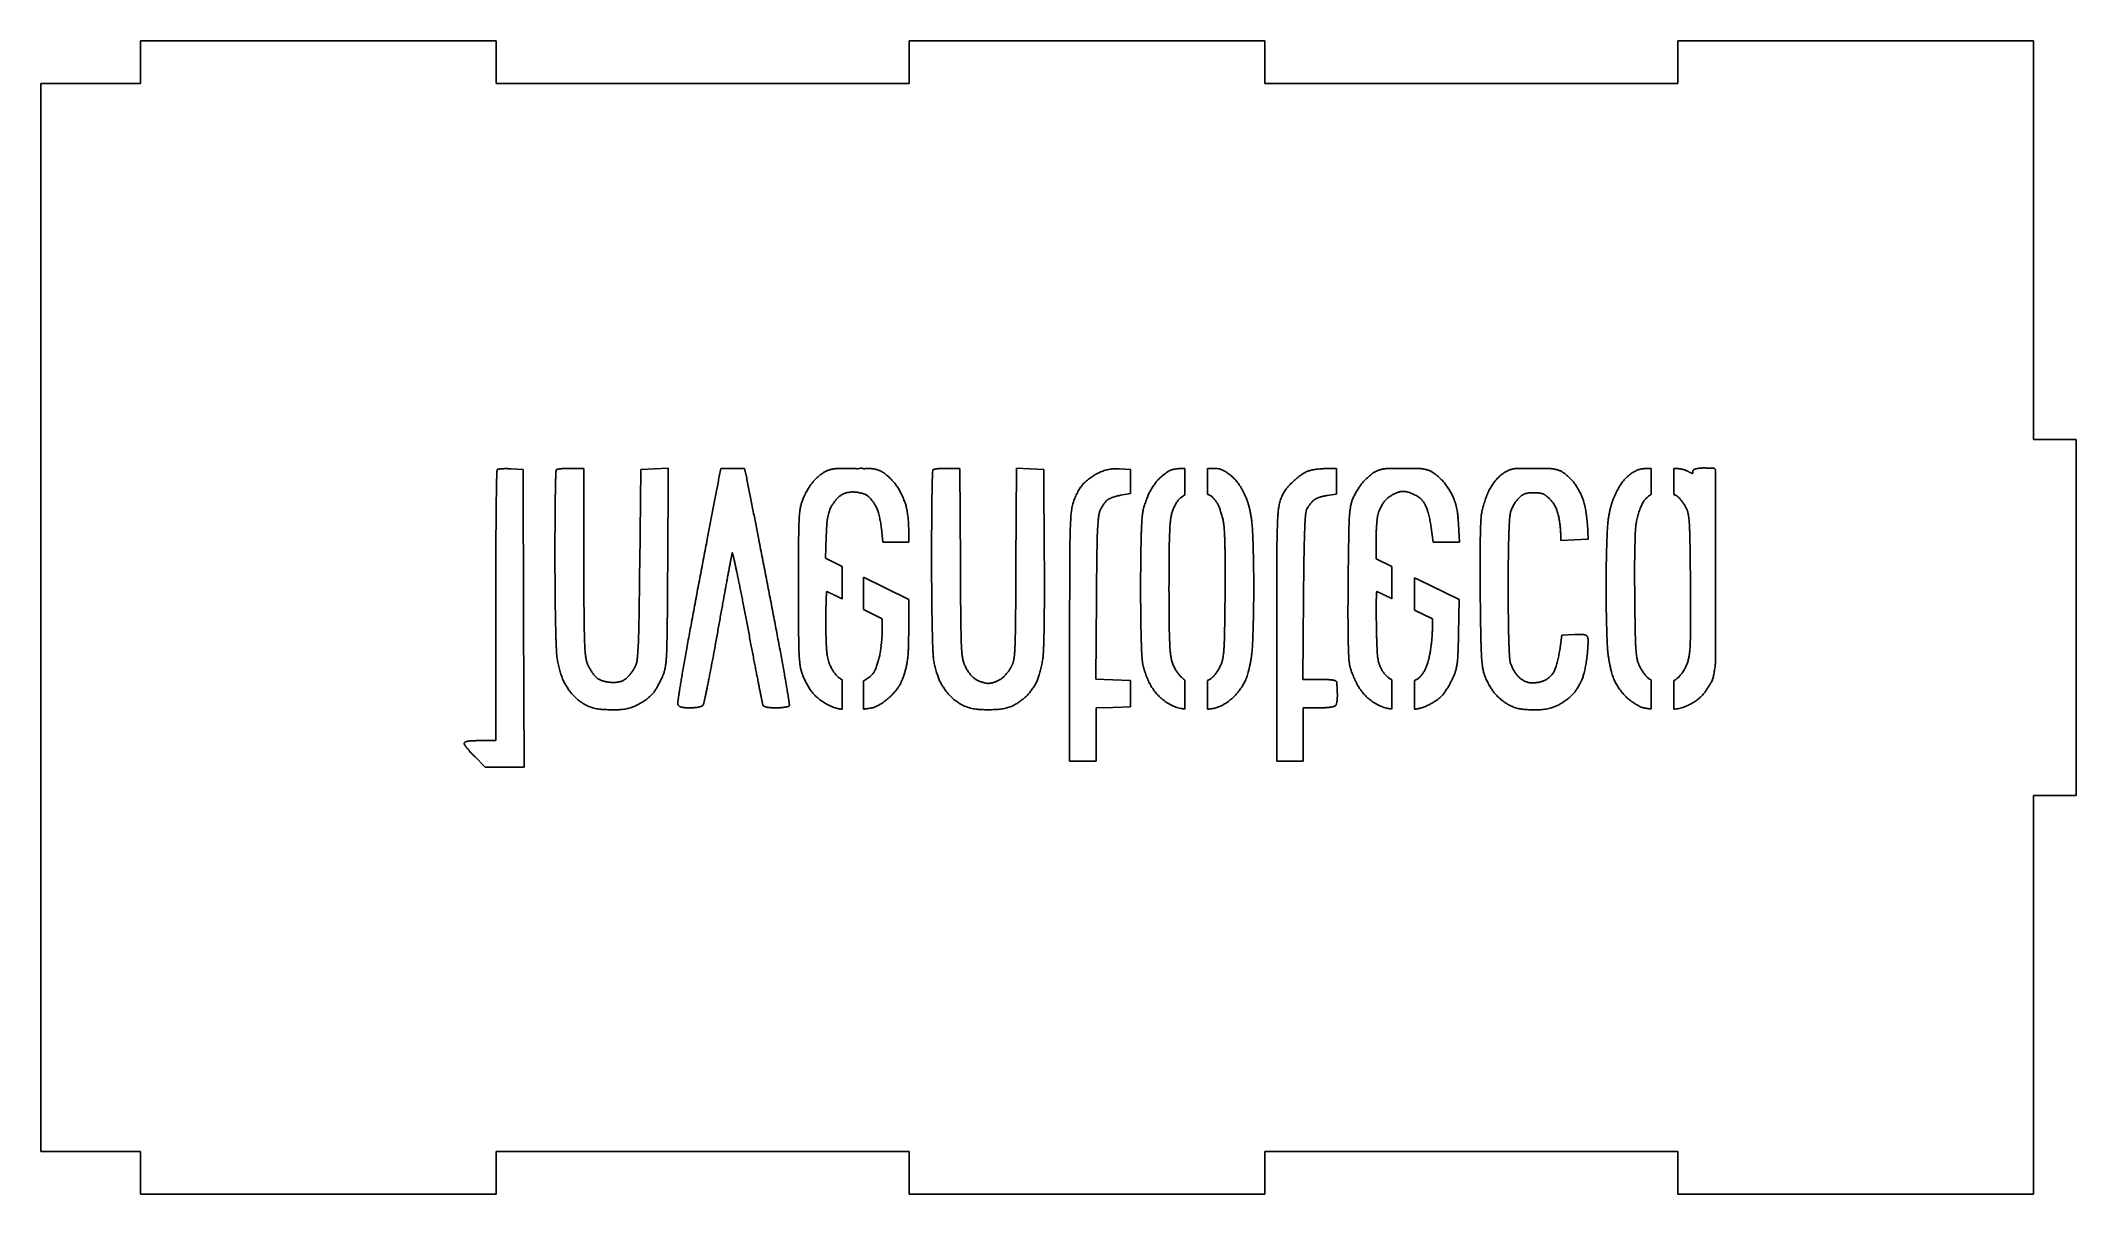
# Model space of a CAD drawing. Extents: x 0 to 286, y 0 to 162.
import ezdxf

# ---------------------------------------------------------------- set-up
doc = ezdxf.new("R2010")
doc.units = 0
doc.layers.add('Capa_1', color=7, linetype='CONTINUOUS')

msp = doc.modelspace()

# ---------------------------------------------------------------- linework, layer by layer
at = {"layer": 'Capa_1', "color": 7}
for p, q in [((14.12881, 162.128821), (64.128814, 162.128821)), ((14.12881, 156.128805), (14.12881, 162.128821)), ((64.128814, 156.128805), (64.128814, 162.128821)), ((172.128825, 162.128821), (122.12882, 162.128821)), ((122.12882, 156.128805), (122.12882, 162.128821)), ((172.128825, 156.128805), (172.128825, 162.128821)), ((280.128835, 162.128821), (230.128831, 162.128821)), ((230.128831, 156.128805), (230.128831, 162.128821)), ((280.128835, 106.12882), (280.128835, 162.128821)), ((14.12881, 156.128805), (0.128808, 156.128805)), ((0.128808, 156.128805), (0.128808, 6.128814)), ((122.12882, 156.128805), (64.128814, 156.128805)), ((230.128831, 156.128805), (172.128825, 156.128805)), ((286.128835, 106.12882), (280.128835, 106.12882)), ((286.128835, 56.128816), (286.128835, 106.12882)), ((67.910716, 101.934575), (66.185624, 102.017971)), ((67.910716, 101.934575), (67.981853, 81.033112)), ((76.416215, 102.075827), (74.538079, 102.075827)), ((76.416215, 88.791627), (76.416215, 102.075827)), ((84.42803, 101.935026), (84.288917, 88.584109)), ((84.42803, 101.935026), (86.363793, 102.019439)), ((88.305264, 102.104331), (86.363793, 102.019439)), ((88.221252, 88.249732), (88.305264, 102.104331)), ((95.705027, 102.075742), (95.425529, 100.716475)), ((99.025812, 102.075742), (95.705027, 102.075742)), ((99.31649, 100.716899), (99.025812, 102.075742)), ((110.281835, 101.595485), (110.199714, 101.545447)), ((110.281835, 101.585353), (110.281835, 101.595513)), ((113.298638, 102.037078), (112.190374, 102.055422)), ((114.435892, 102.0699), (113.298638, 102.037078)), ((129.263217, 102.075799), (127.464866, 102.075799)), ((129.343013, 88.791627), (129.263217, 102.075799)), ((137.236394, 102.103033), (137.154281, 88.665389)), ((139.150216, 102.019015), (137.236394, 102.103033)), ((139.150216, 102.019015), (141.059382, 101.934998)), ((141.135808, 89.553683), (141.059382, 101.934998)), ((153.251298, 101.934716), (151.675869, 102.010295)), ((153.251298, 98.525274), (153.251298, 101.934716)), ((158.792829, 101.790811), (158.712621, 101.746473)), ((158.792829, 101.777941), (158.792829, 101.790923)), ((160.874887, 102.043456), (160.401828, 102.048254)), ((160.874887, 102.043456), (160.874887, 98.344793)), ((164.0655, 102.056918), (164.0655, 98.439422)), ((164.067395, 102.05689), (164.065505, 102.056918)), ((182.205947, 102.076786), (180.696168, 102.047435)), ((182.205947, 98.443796), (182.205947, 102.076786)), ((190.603199, 102.057849), (189.494929, 102.065751)), ((193.594662, 102.066711), (192.541919, 102.057962)), ((211.881529, 102.057115), (208.567591, 102.054293)), ((226.408087, 102.048141), (225.903905, 102.048141)), ((226.408087, 102.048141), (226.408087, 98.427455)), ((229.753276, 102.063719), (229.5987, 102.060897)), ((229.5987, 102.061631), (229.5987, 98.411228)), ((235.439955, 75.291103), (235.438262, 101.713905)), ((151.823003, 98.285893), (153.251298, 98.525274)), ((180.822626, 98.260352), (182.205947, 98.443796)), ((110.393668, 89.447539), (110.492672, 92.460741)), ((118.257498, 93.634673), (118.451288, 91.715788)), ((118.451288, 91.715788), (122.079642, 91.715788)), ((122.079642, 91.715788), (122.079642, 93.658944)), ((187.747448, 89.369364), (187.749142, 92.007436)), ((195.49498, 93.780046), (195.792205, 91.715929)), ((195.792205, 91.715929), (199.455382, 91.715929)), ((199.455382, 91.715929), (199.330835, 94.196973)), ((213.68494, 92.990247), (213.68494, 91.965159)), ((213.68494, 91.965159), (215.611635, 92.0496)), ((215.611635, 92.0496), (217.536216, 92.133815)), ((217.536216, 92.133815), (217.433202, 94.266117)), ((112.714983, 88.293928), (110.393668, 89.447539)), ((189.978545, 88.276599), (187.747448, 89.369364)), ((112.714983, 88.293928), (112.714983, 83.751307)), ((115.714983, 86.803004), (115.714983, 82.25663)), ((122.079642, 83.640027), (115.714983, 86.803004)), ((189.978545, 88.276599), (189.978545, 83.77047)), ((193.169158, 86.713907), (193.169158, 82.181954)), ((193.562158, 86.521431), (193.169158, 86.713907)), ((199.438073, 83.643329), (193.562158, 86.521431)), ((122.079642, 79.404972), (122.079642, 83.640027)), ((148.359938, 72.448731), (148.454717, 83.814469)), ((177.462993, 72.428241), (177.553341, 83.941977)), ((199.335686, 78.891497), (199.438073, 83.643329)), ((64.062091, 82.718656), (64.062091, 63.838881)), ((68.052993, 60.128689), (67.981853, 81.033112)), ((115.714983, 82.25663), (118.369667, 80.926743)), ((118.369667, 80.926743), (118.363938, 79.230361)), ((193.169158, 82.181954), (195.674679, 80.926714)), ((195.674679, 80.926714), (195.669373, 79.64599)), ((144.692101, 78.244023), (144.692101, 60.959924)), ((173.78545, 78.41965), (173.78545, 60.959924)), ((213.849182, 78.660272), (213.544763, 76.538102)), ((215.581655, 78.744064), (213.849182, 78.660272)), ((235.431311, 74.68822), (235.439947, 75.291103)), ((112.714983, 72.385146), (112.714983, 68.234165)), ((115.714983, 72.244769), (115.714983, 68.256037)), ((150.752943, 72.370188), (148.359938, 72.448731)), ((153.251298, 72.28809), (150.752943, 72.370188)), ((153.251298, 68.581411), (153.251298, 72.28809)), ((160.874887, 72.348485), (160.874887, 68.276019)), ((164.0655, 72.295004), (164.0655, 68.257392)), ((179.780213, 72.428241), (177.462993, 72.428241)), ((189.978545, 72.351844), (189.978545, 68.275398)), ((193.169158, 72.301919), (193.169158, 68.246159)), ((226.408087, 72.358532), (226.408087, 68.275031)), ((229.5987, 72.262718), (229.5987, 68.233121)), ((91.365739, 68.441034), (91.365575, 68.441034)), ((148.402371, 68.421391), (150.774474, 68.499708)), ((148.402371, 60.959924), (148.402371, 68.421391)), ((150.774474, 68.499708), (153.251298, 68.581411)), ((177.495711, 68.441034), (179.62422, 68.441034)), ((177.495711, 60.959924), (177.495711, 68.441034)), ((64.062091, 63.838881), (61.8996, 63.838881)), ((61.108406, 61.589632), (62.587361, 60.12883)), ((62.587361, 60.12883), (62.587457, 60.128689)), ((62.587457, 60.128689), (68.052993, 60.128689)), ((144.692101, 60.959924), (148.402371, 60.959924)), ((173.78545, 60.959924), (177.495711, 60.959924)), ((280.128835, 0.128815), (280.128835, 56.128816)), ((286.128835, 56.128816), (280.128835, 56.128816)), ((0.128808, 6.128814), (14.12881, 6.128814)), ((14.12881, 0.128815), (14.12881, 6.128814)), ((64.128814, 6.128814), (64.128814, 0.128815)), ((122.12882, 6.128814), (64.128814, 6.128814)), ((122.12882, 6.128814), (122.12882, 0.128815)), ((172.128825, 6.128814), (172.128825, 0.128815)), ((230.128831, 6.128814), (172.128825, 6.128814)), ((230.128831, 6.128814), (230.128831, 0.128815)), ((14.12881, 0.128815), (64.128814, 0.128815)), ((172.128825, 0.128815), (122.12882, 0.128815)), ((280.128835, 0.128815), (230.128831, 0.128815))]:
    msp.add_line(p, q, dxfattribs=at)
for points, knots in [([(64.062091, 82.718656), (64.062544, 83.277042), (64.063449, 84.393815), (64.065371, 86.068974), (64.068653, 87.690047), (64.073726, 89.257027), (64.080333, 90.769908), (64.088265, 92.208047), (64.097195, 93.571445), (64.107271, 94.860103), (64.117002, 95.899484), (64.125428, 96.6896), (64.131687, 97.23046), (64.138201, 97.744899), (64.144895, 98.232908), (64.151822, 98.694484), (64.158941, 99.127049), (64.166212, 99.530609), (64.173672, 99.905168), (64.180391, 100.20561), (64.185945, 100.431942), (64.189912, 100.584173), (64.193923, 100.728194), (64.19798, 100.864003), (64.202067, 100.991597), (64.206178, 101.110681), (64.21032, 101.221249), (64.214485, 101.323303), (64.218172, 101.405051), (64.221191, 101.466499), (64.223328, 101.507657), (64.225467, 101.546588), (64.227632, 101.583294), (64.229803, 101.617773), (64.231978, 101.649991), (64.234174, 101.679966), (64.236376, 101.707701), (64.238251, 101.729969), (64.239958, 101.746737), (64.241102, 101.758052), (64.242102, 101.768842), (64.243358, 101.779076), (64.244494, 101.78876), (64.245619, 101.797948), (64.24685, 101.806587), (64.248002, 101.814689), (64.249166, 101.821229), (64.249933, 101.826247), (64.250507, 101.829726), (64.251068, 101.833118), (64.251634, 101.836443), (64.252278, 101.83974), (64.253005, 101.842971), (64.253906, 101.846124), (64.254738, 101.849232), (64.255603, 101.852322), (64.256371, 101.855402), (64.25705, 101.858429), (64.257889, 101.861652), (64.259055, 101.86505), (64.26054, 101.868665), (64.262807, 101.872801), (64.265953, 101.877356), (64.270051, 101.8822), (64.275662, 101.888051), (64.28293, 101.89468), (64.292007, 101.901815), (64.301577, 101.908382), (64.311701, 101.914235), (64.322181, 101.919607), (64.333309, 101.924507), (64.34492, 101.929196), (64.35705, 101.933554), (64.369806, 101.937754), (64.383121, 101.942021), (64.39704, 101.946196), (64.411618, 101.950163), (64.426795, 101.954098), (64.442617, 101.95782), (64.459064, 101.961438), (64.47615, 101.964928), (64.493825, 101.968497), (64.519217, 101.973137), (64.552333, 101.978747), (64.593256, 101.984793), (64.63648, 101.990423), (64.681981, 101.995795), (64.729756, 102.000883), (64.779625, 102.005568), (64.831577, 102.009909), (64.885605, 102.01392), (64.962938, 102.019057), (65.063635, 102.024346), (65.187707, 102.029093), (65.317262, 102.032128), (65.45226, 102.034091), (65.592696, 102.034222), (65.736599, 102.031978), (65.883965, 102.028345), (66.034781, 102.023072), (66.13531, 102.019126), (66.185576, 102.017153)], [0, 0, 0, 0, 1.675159, 3.350318, 5.02548, 6.538387, 8.051282, 9.564167, 10.852869, 12.141563, 13.430257, 13.971145, 14.512046, 15.052947, 15.514585, 15.976211, 16.43783, 16.812455, 17.187088, 17.561728, 17.714005, 17.866287, 18.018577, 18.146233, 18.273898, 18.401555, 18.503697, 18.605834, 18.707972, 18.74919, 18.7904, 18.831612, 18.866159, 18.900707, 18.935254, 18.963033, 18.990873, 19.018721, 19.030069, 19.041436, 19.052841, 19.062575, 19.072367, 19.082092, 19.090345, 19.098545, 19.10664, 19.110269, 19.113775, 19.117219, 19.120582, 19.123894, 19.127295, 19.130512, 19.13373, 19.136948, 19.140137, 19.143251, 19.146258, 19.15012, 19.154021, 19.157967, 19.164246, 19.170594, 19.17698, 19.188556, 19.200071, 19.211595, 19.223343, 19.23513, 19.246905, 19.259808, 19.272689, 19.285565, 19.300096, 19.314634, 19.329155, 19.345419, 19.361667, 19.377912, 19.395941, 19.413979, 19.432006, 19.473376, 19.514739, 19.556097, 19.60414, 19.652186, 19.70023, 19.754404, 19.808581, 19.862759, 19.986912, 20.111072, 20.235236, 20.375673, 20.516102, 20.656525, 20.807423, 20.958329, 21.109243, 21.109243, 21.109243, 21.109243]), ([(80.340109, 68.17027), (80.184476, 68.172921), (79.873276, 68.178221), (79.406683, 68.193443), (78.973591, 68.220724), (78.574708, 68.262459), (78.210546, 68.317421), (77.869375, 68.388349), (77.552316, 68.474192), (77.260196, 68.572945), (76.989454, 68.686113), (76.741049, 68.811973), (76.512627, 68.943782), (76.280453, 69.090936), (76.0438, 69.251427), (75.803524, 69.426026), (75.575647, 69.603069), (75.359707, 69.781545), (75.157376, 69.962757), (74.962593, 70.155889), (74.778458, 70.362923), (74.603364, 70.581302), (74.429109, 70.816598), (74.254193, 71.067133), (74.079676, 71.333342), (73.917319, 71.597233), (73.766371, 71.858103), (73.628879, 72.116665), (73.499189, 72.390241), (73.382174, 72.680329), (73.27596, 72.985223), (73.173014, 73.316907), (73.071062, 73.674216), (72.970848, 74.05718), (72.878442, 74.4392), (72.792367, 74.819846), (72.717549, 75.199865), (72.662094, 75.559323), (72.627024, 75.8976), (72.60433, 76.213452), (72.583127, 76.610667), (72.561108, 77.088892), (72.539566, 77.648083), (72.518983, 78.273932), (72.499268, 78.966558), (72.480798, 79.725994), (72.463683, 80.537406), (72.447652, 81.400727), (72.432967, 82.315941), (72.419852, 83.267804), (72.408346, 84.256329), (72.398642, 85.281513), (72.390884, 86.32826), (72.385142, 87.39656), (72.381415, 88.48641), (72.379722, 89.569376), (72.37978, 90.645461), (72.381616, 91.714661), (72.384907, 92.749802), (72.389383, 93.75088), (72.395091, 94.717888), (72.401997, 95.637594), (72.409999, 96.509998), (72.419117, 97.335097), (72.427984, 98.000784), (72.435675, 98.507071), (72.441393, 98.85397), (72.447342, 99.184085), (72.453473, 99.497419), (72.459815, 99.79397), (72.466379, 100.072093), (72.473072, 100.33179), (72.479961, 100.573057), (72.48619, 100.766681), (72.491345, 100.912667), (72.495029, 101.011032), (72.498762, 101.104185), (72.502533, 101.192126), (72.506335, 101.274856), (72.510185, 101.352187), (72.514021, 101.424123), (72.51793, 101.490654), (72.521341, 101.544021), (72.524295, 101.584196), (72.526271, 101.611218), (72.528241, 101.636837), (72.530367, 101.661046), (72.532355, 101.683865), (72.534363, 101.705283), (72.536531, 101.725298), (72.538585, 101.74394), (72.540355, 101.758974), (72.541946, 101.770334), (72.542935, 101.778063), (72.544088, 101.785424), (72.545279, 101.792476), (72.546416, 101.799249), (72.547517, 101.805865), (72.5487, 101.812321), (72.549793, 101.818622), (72.550702, 101.824441), (72.551658, 101.829703), (72.552542, 101.834419), (72.553696, 101.839295), (72.554863, 101.844401), (72.556573, 101.849586), (72.559024, 101.855656), (72.56309, 101.862192), (72.568816, 101.868934), (72.575704, 101.875807), (72.583588, 101.882854), (72.592504, 101.889932), (72.601838, 101.896504), (72.611781, 101.902237), (72.622154, 101.907274), (72.633089, 101.912092), (72.644615, 101.916578), (72.656574, 101.921052), (72.669231, 101.925339), (72.682513, 101.929622), (72.696387, 101.933989), (72.711026, 101.937969), (72.726224, 101.942228), (72.742139, 101.946223), (72.758727, 101.950111), (72.775947, 101.954077), (72.793863, 101.957846), (72.819605, 101.963186), (72.853315, 101.969445), (72.894975, 101.976633), (72.939038, 101.98375), (72.985555, 101.99039), (73.034452, 101.996966), (73.085546, 102.003342), (73.138823, 102.00955), (73.194305, 102.015357), (73.273827, 102.023238), (73.377481, 102.032297), (73.505305, 102.041863), (73.638933, 102.050486), (73.77836, 102.057893), (73.923557, 102.064248), (74.072529, 102.068862), (74.225247, 102.072084), (74.381701, 102.073929), (74.486009, 102.074837), (74.538164, 102.075291)], [0, 0, 0, 0, 0.466964, 0.933729, 1.40042, 1.768475, 2.136578, 2.504822, 2.813225, 3.121461, 3.429259, 3.69267, 3.956334, 4.220137, 4.517154, 4.814013, 5.111017, 5.382727, 5.654308, 5.925602, 6.205154, 6.485025, 6.765053, 7.0834, 7.401564, 7.719854, 8.012793, 8.305614, 8.598153, 8.920642, 9.243484, 9.566494, 9.9624, 10.358098, 10.753983, 11.141468, 11.52879, 11.915715, 12.232117, 12.548784, 12.865627, 13.425437, 13.984968, 14.544429, 15.303995, 16.063679, 16.823406, 17.73877, 18.654087, 19.569398, 20.594628, 21.61986, 22.645087, 23.734953, 24.824803, 25.914655, 26.983854, 28.053054, 29.122258, 30.089293, 31.056316, 32.023331, 32.848489, 33.673638, 34.498778, 34.845724, 35.192672, 35.539616, 35.836231, 36.132851, 36.429473, 36.670831, 36.912201, 37.153567, 37.252002, 37.350433, 37.448868, 37.531684, 37.614498, 37.697321, 37.763963, 37.830611, 37.897261, 37.924385, 37.951462, 37.978542, 38.001469, 38.024368, 38.047257, 38.066003, 38.084764, 38.103523, 38.111414, 38.119176, 38.126897, 38.133764, 38.140632, 38.147502, 38.153883, 38.160321, 38.166687, 38.171551, 38.176364, 38.181081, 38.186582, 38.192066, 38.197445, 38.206187, 38.215005, 38.223935, 38.235363, 38.246709, 38.258071, 38.269576, 38.281096, 38.292652, 38.305413, 38.318196, 38.330954, 38.345501, 38.360061, 38.374585, 38.391007, 38.407411, 38.423805, 38.44212, 38.460419, 38.47873, 38.52099, 38.563266, 38.605556, 38.654888, 38.704225, 38.753567, 38.809355, 38.865135, 38.920919, 39.04909, 39.17727, 39.305458, 39.450797, 39.596133, 39.741459, 39.897917, 40.054381, 40.210852, 40.210852, 40.210852, 40.210852]), ([(91.365575, 68.441034), (91.3087, 68.44121), (91.194952, 68.441562), (91.024359, 68.444817), (90.865581, 68.449605), (90.718691, 68.457144), (90.583771, 68.467482), (90.459031, 68.480771), (90.3446, 68.496863), (90.240571, 68.515702), (90.144875, 68.538583), (90.057742, 68.564935), (89.979707, 68.595054), (89.908885, 68.630254), (89.845954, 68.670112), (89.791016, 68.713473), (89.74219, 68.761927), (89.700327, 68.814925), (89.666152, 68.871577), (89.647375, 68.914182), (89.639021, 68.939555), (89.636918, 68.946393), (89.635333, 68.953182), (89.634121, 68.959839), (89.633438, 68.96635), (89.633058, 68.973042), (89.63282, 68.97994), (89.632569, 68.987088), (89.632564, 68.994638), (89.632301, 69.00258), (89.632086, 69.010859), (89.63228, 69.019559), (89.6323, 69.028641), (89.63259, 69.038145), (89.633113, 69.048045), (89.63366, 69.058381), (89.634274, 69.069146), (89.635443, 69.084808), (89.636763, 69.105409), (89.638618, 69.130904), (89.640757, 69.158166), (89.643302, 69.187159), (89.646253, 69.217881), (89.649568, 69.250353), (89.653184, 69.284577), (89.657151, 69.320541), (89.663238, 69.373669), (89.671635, 69.443945), (89.682648, 69.531334), (89.694992, 69.625396), (89.708603, 69.726137), (89.723558, 69.833546), (89.739779, 69.947387), (89.757265, 70.067659), (89.776031, 70.194355), (89.804205, 70.381628), (89.842292, 70.629405), (89.890834, 70.937603), (89.943935, 71.268449), (90.001549, 71.621949), (90.06373, 71.998086), (90.13011, 72.394811), (90.200669, 72.812125), (90.275454, 73.250022), (90.38525, 73.887492), (90.53115, 74.724347), (90.714368, 75.760367), (90.909996, 76.853727), (91.117933, 78.004435), (91.338473, 79.212436), (91.568676, 80.461061), (91.80873, 81.750275), (92.058352, 83.080123), (92.387889, 84.825625), (92.797972, 86.986662), (93.288784, 89.5632), (93.740371, 91.931711), (94.151608, 94.09241), (94.524062, 96.044999), (94.831798, 97.648723), (95.07431, 98.903673), (95.250007, 99.810155), (95.367303, 100.414443), (95.425952, 100.716588)], [0, 0, 0, 0, 0.170624, 0.341241, 0.511857, 0.647153, 0.782452, 0.917755, 1.02342, 1.12906, 1.2348, 1.318419, 1.40198, 1.485448, 1.555244, 1.625095, 1.695001, 1.761126, 1.827183, 1.893039, 1.900181, 1.907326, 1.914491, 1.921083, 1.927613, 1.934116, 1.941187, 1.948319, 1.955574, 1.963834, 1.972156, 1.980414, 1.989937, 1.999401, 2.008935, 2.019679, 2.030451, 2.041282, 2.066795, 2.092379, 2.117969, 2.148832, 2.179693, 2.210559, 2.246753, 2.282934, 2.319105, 2.40718, 2.495259, 2.583345, 2.691785, 2.800227, 2.908679, 3.036758, 3.164836, 3.292913, 3.604899, 3.916895, 4.228902, 4.61014, 4.991388, 5.372625, 5.816862, 6.261096, 6.705337, 7.75743, 8.809527, 9.861624, 11.089598, 12.317559, 13.545523, 14.898604, 16.251675, 17.604739, 20.227613, 22.850481, 25.473348, 27.461145, 29.448937, 31.436732, 32.360089, 33.283437, 34.20679, 34.20679, 34.20679, 34.20679]), ([(99.31649, 100.716899), (99.377285, 100.41192), (99.498876, 99.801962), (99.680948, 98.886963), (99.932319, 97.619153), (100.250982, 95.998136), (100.636247, 94.023785), (101.061411, 91.838376), (101.52831, 89.442271), (102.03588, 86.835257), (102.459986, 84.649264), (102.800802, 82.884326), (103.059007, 81.540576), (103.307374, 80.239315), (103.545699, 78.980506), (103.77413, 77.76418), (103.989622, 76.607005), (104.192432, 75.50903), (104.382458, 74.470242), (104.534021, 73.63179), (104.648186, 72.993875), (104.725877, 72.556663), (104.799221, 72.140485), (104.868242, 71.745343), (104.932941, 71.371239), (104.99292, 71.020253), (105.048252, 70.692402), (105.098875, 70.387675), (105.138702, 70.142979), (105.168212, 69.958396), (105.18785, 69.833996), (105.206167, 69.716146), (105.223172, 69.604847), (105.238876, 69.5001), (105.253209, 69.402132), (105.266208, 69.310955), (105.277843, 69.226567), (105.286773, 69.158833), (105.293251, 69.107788), (105.297488, 69.073462), (105.301366, 69.040909), (105.304897, 69.010128), (105.308053, 68.981116), (105.310876, 68.953871), (105.313253, 68.928387), (105.315359, 68.904684), (105.316933, 68.885587), (105.317798, 68.87109), (105.318544, 68.861247), (105.319143, 68.851841), (105.319676, 68.842856), (105.319995, 68.834292), (105.320319, 68.82611), (105.320411, 68.818299), (105.320433, 68.810867), (105.320369, 68.804777), (105.320285, 68.800048), (105.320187, 68.796662), (105.320094, 68.793341), (105.319821, 68.790075), (105.319518, 68.786878), (105.319214, 68.783704), (105.318926, 68.780573), (105.318606, 68.77746), (105.318036, 68.774378), (105.31776, 68.771251), (105.31723, 68.768153), (105.316648, 68.764887), (105.316009, 68.76147), (105.314951, 68.758006), (105.313667, 68.754186), (105.311895, 68.750054), (105.309637, 68.745642), (105.303707, 68.735445), (105.292664, 68.720329), (105.274859, 68.702012), (105.254121, 68.685282), (105.23078, 68.670346), (105.205234, 68.657139), (105.177099, 68.644818), (105.146614, 68.633029), (105.113869, 68.621695), (105.078725, 68.610563), (105.041253, 68.599447), (105.001434, 68.588482), (104.959314, 68.577939), (104.914957, 68.567633), (104.868304, 68.557841), (104.819603, 68.548257), (104.768809, 68.539135), (104.715974, 68.530266), (104.640365, 68.518219), (104.541741, 68.504606), (104.420046, 68.490251), (104.292794, 68.477568), (104.16004, 68.46646), (104.021805, 68.457124), (103.879932, 68.449964), (103.734465, 68.444717), (103.585425, 68.441503), (103.429854, 68.440173), (103.267785, 68.441247), (103.099249, 68.444396), (102.939431, 68.449952), (102.788367, 68.457642), (102.646086, 68.46747), (102.512567, 68.479617), (102.387874, 68.49389), (102.27209, 68.510264), (102.179212, 68.52668), (102.109045, 68.541278), (102.061218, 68.552153), (102.01556, 68.563584), (101.972114, 68.575659), (101.930926, 68.588415), (101.891865, 68.601786), (101.854948, 68.615738), (101.820308, 68.630488), (101.787641, 68.645955), (101.757091, 68.662232), (101.728683, 68.679208), (101.702372, 68.697223), (101.678286, 68.716226), (101.656578, 68.736178), (101.637177, 68.757474), (101.620403, 68.780031), (101.606372, 68.803538), (101.597643, 68.822727), (101.59267, 68.836591), (101.590089, 68.844607), (101.587382, 68.853487), (101.584704, 68.86325), (101.581897, 68.873918), (101.578971, 68.88583), (101.575779, 68.898955), (101.57236, 68.913274), (101.568674, 68.928942), (101.564689, 68.945988), (101.560461, 68.96442), (101.555967, 68.984142), (101.551268, 69.005145), (101.546316, 69.02742), (101.541147, 69.050946), (101.53572, 69.075744), (101.530061, 69.101822), (101.521757, 69.140328), (101.510851, 69.191248), (101.497427, 69.254591), (101.483096, 69.322751), (101.467878, 69.395731), (101.451751, 69.473531), (101.434777, 69.555965), (101.416921, 69.643033), (101.398228, 69.734739), (101.370732, 69.870154), (101.334564, 70.049304), (101.289873, 70.272219), (101.242174, 70.511445), (101.191454, 70.766975), (101.137723, 71.038805), (101.081268, 71.32543), (101.0221, 71.626856), (100.960215, 71.943088), (100.87045, 72.40306), (100.753085, 73.006828), (100.608433, 73.754448), (100.456385, 74.543208), (100.296894, 75.373098), (100.130109, 76.244142), (99.958455, 77.144312), (99.782094, 78.073637), (99.600615, 79.032044), (99.419603, 79.987441), (99.238565, 80.939735), (99.056931, 81.88882), (98.880206, 82.803228), (98.708079, 83.682902), (98.540763, 84.527876), (98.380585, 85.326936), (98.227843, 86.080129), (98.082398, 86.787421), (97.963491, 87.355866), (97.872279, 87.785703), (97.809833, 88.077164), (97.750105, 88.352931), (97.693125, 88.613009), (97.638839, 88.857381), (97.587458, 89.084615), (97.539043, 89.294717), (97.493711, 89.487716), (97.456778, 89.641602), (97.428762, 89.756493), (97.409821, 89.83242), (97.3915, 89.903441), (97.373751, 89.96954), (97.357121, 90.030867), (97.34204, 90.087309), (97.328864, 90.138909), (97.315621, 90.185313), (97.306034, 90.215989), (97.29955, 90.231714), (97.299381, 90.232607), (97.299294, 90.233597), (97.298634, 90.233731), (97.298582, 90.234976), (97.298749, 90.236061), (97.29811, 90.23735), (97.298051, 90.238316), (97.297354, 90.240422), (97.285764, 90.235792), (97.293491, 90.215405), (97.286718, 90.194245), (97.28437, 90.172539), (97.279923, 90.155329), (97.275298, 90.139245), (97.271189, 90.121372), (97.267004, 90.101001), (97.260091, 90.0654), (97.25015, 90.016168), (97.237134, 89.953852), (97.223257, 89.887787), (97.208803, 89.816746), (97.193593, 89.740427), (97.177607, 89.659328), (97.160783, 89.573877), (97.143151, 89.4842), (97.117294, 89.352191), (97.083417, 89.177608), (97.041675, 88.960351), (96.997236, 88.727376), (96.950051, 88.478821), (96.900156, 88.214716), (96.847826, 87.936477), (96.793071, 87.644054), (96.735896, 87.337436), (96.653134, 86.892007), (96.545113, 86.307728), (96.412213, 85.584538), (96.272798, 84.822239), (96.126812, 84.020827), (95.974416, 83.18027), (95.817839, 82.312229), (95.657235, 81.416685), (95.492206, 80.493718), (95.327181, 79.570895), (95.161672, 78.6483), (94.995141, 77.726024), (94.832077, 76.831687), (94.672152, 75.965353), (94.515558, 75.126988), (94.364571, 74.328167), (94.21945, 73.568849), (94.080101, 72.84906), (93.965836, 72.267878), (93.877667, 71.825109), (93.816485, 71.520573), (93.757567, 71.230256), (93.700949, 70.954151), (93.646618, 70.692266), (93.59485, 70.446049), (93.545702, 70.215487), (93.499134, 70.000591), (93.460943, 69.827932), (93.431588, 69.697414), (93.411443, 69.608951), (93.39204, 69.524937), (93.3734, 69.445366), (93.355496, 69.370243), (93.338367, 69.299718), (93.322048, 69.233786), (93.306491, 69.172465), (93.293602, 69.123191), (93.283628, 69.085909), (93.276726, 69.060574), (93.270032, 69.036445), (93.263552, 69.013501), (93.257275, 68.991743), (93.251179, 68.971196), (93.245171, 68.951877), (93.239451, 68.93373), (93.23403, 68.916833), (93.228954, 68.901203), (93.224187, 68.886843), (93.219547, 68.873435), (93.215029, 68.860992), (93.210469, 68.849611), (93.20538, 68.838732), (93.199584, 68.828463), (93.193301, 68.818713), (93.183105, 68.804798), (93.167967, 68.787574), (93.146985, 68.768205), (93.123536, 68.749756), (93.097887, 68.73215), (93.070255, 68.715306), (93.040387, 68.699098), (93.008432, 68.683408), (92.974349, 68.668443), (92.938214, 68.653909), (92.900151, 68.639568), (92.860059, 68.625785), (92.818055, 68.612452), (92.774208, 68.599386), (92.728408, 68.587022), (92.680882, 68.575001), (92.631612, 68.563408), (92.580603, 68.552326), (92.508196, 68.537771), (92.414146, 68.520971), (92.298267, 68.503312), (92.177366, 68.487705), (92.051527, 68.474038), (91.920787, 68.462632), (91.786469, 68.45406), (91.648622, 68.448574), (91.507327, 68.445181), (91.413107, 68.443677), (91.365993, 68.442925)], [0, 0, 0, 0, 0.932938, 1.865876, 2.798814, 4.810406, 6.821997, 8.833584, 11.48955, 14.145511, 16.801478, 18.169808, 19.538139, 20.906477, 22.14406, 23.381651, 24.619246, 25.675267, 26.731293, 27.787324, 28.231385, 28.675444, 29.119505, 29.49916, 29.878817, 30.258478, 30.567379, 30.87628, 31.185187, 31.311125, 31.437061, 31.563008, 31.668918, 31.774834, 31.880759, 31.965951, 32.051132, 32.136315, 32.170909, 32.205495, 32.240075, 32.269258, 32.298442, 32.327626, 32.351431, 32.375224, 32.399015, 32.40891, 32.418791, 32.42863, 32.437183, 32.445793, 32.454338, 32.46175, 32.469224, 32.476635, 32.480022, 32.48341, 32.486799, 32.489986, 32.49324, 32.496432, 32.49955, 32.502675, 32.505817, 32.508943, 32.512086, 32.515239, 32.518899, 32.522502, 32.526094, 32.530987, 32.535971, 32.540955, 32.566365, 32.591865, 32.617392, 32.646131, 32.674844, 32.70358, 32.738237, 32.772874, 32.807516, 32.848823, 32.890127, 32.931408, 32.979072, 33.026734, 33.074409, 33.127974, 33.181545, 33.235133, 33.357656, 33.480189, 33.602732, 33.741284, 33.879827, 34.018361, 34.167426, 34.316497, 34.465573, 34.63414, 34.802699, 34.971255, 35.113857, 35.256461, 35.399087, 35.516031, 35.632948, 35.749847, 35.798903, 35.847947, 35.896979, 35.940089, 35.983211, 36.026313, 36.063931, 36.101582, 36.139229, 36.172325, 36.205392, 36.238463, 36.267914, 36.29736, 36.326818, 36.354203, 36.381552, 36.408802, 36.417278, 36.42573, 36.434065, 36.445125, 36.456101, 36.467157, 36.481922, 36.496621, 36.511323, 36.530208, 36.549137, 36.568057, 36.590891, 36.613702, 36.636516, 36.663152, 36.689856, 36.716572, 36.781326, 36.846079, 36.910821, 36.990278, 37.069727, 37.149181, 37.242771, 37.336366, 37.429958, 37.657306, 37.884656, 38.11201, 38.389112, 38.666202, 38.94328, 39.265507, 39.587736, 39.909971, 40.671454, 41.432943, 42.194426, 43.0813, 43.968172, 44.855031, 45.83047, 46.805904, 47.781345, 48.747651, 49.713953, 50.680269, 51.541638, 52.403019, 53.264407, 53.986503, 54.708591, 55.430677, 55.728743, 56.026817, 56.324901, 56.575225, 56.825557, 57.075888, 57.274133, 57.47238, 57.67064, 57.7489, 57.827151, 57.9054, 57.968934, 58.03247, 58.096034, 58.144172, 58.192308, 58.240503, 58.241287, 58.242675, 58.243459, 58.243725, 58.24449, 58.246478, 58.247261, 58.248649, 58.249434, 58.253434, 58.273857, 58.299817, 58.322164, 58.338549, 58.353172, 58.372355, 58.393547, 58.415562, 58.481151, 58.54422, 58.606545, 58.683673, 58.761708, 58.840004, 58.931652, 59.02298, 59.114187, 59.335204, 59.556499, 59.777877, 60.04673, 60.315481, 60.584209, 60.896082, 61.207994, 61.519921, 62.255239, 62.990533, 63.725821, 64.580068, 65.434333, 66.2886, 67.226218, 68.163825, 69.101416, 70.038603, 70.975795, 71.912986, 72.765845, 73.618707, 74.471576, 75.204737, 75.93789, 76.671036, 76.981658, 77.292277, 77.602897, 77.870365, 78.137825, 78.405281, 78.625165, 78.845049, 79.064933, 79.155658, 79.246386, 79.337114, 79.414335, 79.491561, 79.568795, 79.63206, 79.695325, 79.758585, 79.784852, 79.811106, 79.83736, 79.859971, 79.882632, 79.905296, 79.924266, 79.943327, 79.962377, 79.977501, 79.992627, 80.007769, 80.020064, 80.032336, 80.04454, 80.056063, 80.067685, 80.079316, 80.107792, 80.136305, 80.164872, 80.19723, 80.229578, 80.261915, 80.299142, 80.336344, 80.373558, 80.415976, 80.458355, 80.500728, 80.548176, 80.595598, 80.643035, 80.69524, 80.747436, 80.799625, 80.916801, 81.034011, 81.151241, 81.282489, 81.413719, 81.544918, 81.686224, 81.827557, 81.968918, 81.968918, 81.968918, 81.968918]), ([(112.714983, 68.234165), (112.60578, 68.250257), (112.387313, 68.28245), (112.063713, 68.354011), (111.730052, 68.447235), (111.388957, 68.567492), (111.042002, 68.714417), (110.715681, 68.874086), (110.408716, 69.041556), (110.121007, 69.215197), (109.839558, 69.402877), (109.565363, 69.604997), (109.299347, 69.821677), (109.052147, 70.044056), (108.823352, 70.270338), (108.614048, 70.500251), (108.420384, 70.74054), (108.244592, 70.991502), (108.082891, 71.249327), (107.923519, 71.524439), (107.763451, 71.814603), (107.60398, 72.120296), (107.456347, 72.42076), (107.320108, 72.715654), (107.197298, 73.005624), (107.096061, 73.275395), (107.015242, 73.523877), (106.951555, 73.749552), (106.891533, 74.001301), (106.8395, 74.2797), (106.796333, 74.584246), (106.75744, 74.940012), (106.723238, 75.346681), (106.695333, 75.804078), (106.671337, 76.337584), (106.650769, 76.947174), (106.634689, 77.632819), (106.621785, 78.419915), (106.611384, 79.308407), (106.603995, 80.298266), (106.598888, 81.414718), (106.595529, 82.657769), (106.593963, 84.027414), (106.593634, 85.411951), (106.593782, 86.811374), (106.59517, 88.225685), (106.598113, 89.50214), (106.602704, 90.640739), (106.609725, 91.641484), (106.6201, 92.533866), (106.633269, 93.317864), (106.649924, 93.993436), (106.671508, 94.590337), (106.696712, 95.108521), (106.726667, 95.547879), (106.764673, 95.938051), (106.808955, 96.278743), (106.857605, 96.569733), (106.916055, 96.840176), (106.983849, 97.089447), (107.056525, 97.318272), (107.146564, 97.569369), (107.255764, 97.841687), (107.385752, 98.134053), (107.527525, 98.427563), (107.679973, 98.722481), (107.843849, 99.018227), (108.008022, 99.294671), (108.171117, 99.552228), (108.334266, 99.789588), (108.503665, 100.011738), (108.680151, 100.217093), (108.859514, 100.408582), (109.046967, 100.597054), (109.240059, 100.784487), (109.440789, 100.968353), (109.637204, 101.134304), (109.829316, 101.281686), (110.013518, 101.414852), (110.137621, 101.501904), (110.199697, 101.545447)], [0, 0, 0, 0, 0.331061, 0.662306, 0.99344, 1.369872, 1.746447, 2.123182, 2.459275, 2.795181, 3.130986, 3.473781, 3.816704, 4.159866, 4.470901, 4.781716, 5.092131, 5.396069, 5.700363, 6.004878, 6.349784, 6.694449, 7.039142, 7.354015, 7.668864, 7.98365, 8.218104, 8.452557, 8.686929, 8.994289, 9.301825, 9.609493, 10.067836, 10.525996, 10.984148, 11.669938, 12.355762, 13.041625, 14.031534, 15.021409, 16.011278, 17.380923, 18.750575, 20.120215, 21.534535, 22.948843, 24.363148, 25.363908, 26.364667, 27.36545, 28.041222, 28.716981, 29.392749, 29.833044, 30.273325, 30.713759, 31.008866, 31.303845, 31.598598, 31.838506, 32.078557, 32.31868, 32.638613, 32.958504, 33.278378, 33.616353, 33.954343, 34.29257, 34.580766, 34.868761, 35.156381, 35.418397, 35.680723, 35.943334, 36.215798, 36.487965, 36.759819, 36.986896, 37.214193, 37.441665, 37.441665, 37.441665, 37.441665]), ([(110.281835, 101.585353), (110.345849, 101.614983), (110.47382, 101.674216), (110.66751, 101.759124), (110.870574, 101.838367), (111.08462, 101.906437), (111.308987, 101.961903), (111.532443, 102.002038), (111.753795, 102.02757), (111.971913, 102.043738), (112.117534, 102.051545), (112.190374, 102.05545)], [0, 0, 0, 0, 0.211614, 0.423044, 0.634363, 0.865245, 1.096335, 1.327258, 1.545831, 1.764487, 1.983319, 1.983319, 1.983319, 1.983319]), ([(114.435892, 102.0699), (114.508516, 102.056527), (114.665057, 102.0277), (114.936092, 102.016863), (115.184146, 102.059894), (115.381737, 102.095057), (115.503537, 102.134566), (115.566914, 102.072353), (115.563702, 102.045337), (115.563207, 102.041956), (115.562831, 102.039702), (115.562642, 102.038573)], [0, 0, 0, 0, 0.221376, 0.477179, 0.809976, 0.967481, 1.091754, 1.16625, 1.169656, 1.173078, 1.17651, 1.17651, 1.17651, 1.17651]), ([(115.562769, 102.037924), (115.566218, 102.039143), (115.573052, 102.04156), (115.583425, 102.044484), (115.594288, 102.045969), (115.605482, 102.044931), (115.616768, 102.042499), (115.628769, 102.039969), (115.641504, 102.037937), (115.654972, 102.037385), (115.668096, 102.037311), (115.68091, 102.037519), (115.693418, 102.036817), (115.705816, 102.034678), (115.718027, 102.03163), (115.730304, 102.028823), (115.744641, 102.025768), (115.761333, 102.023751), (115.780273, 102.023279), (115.811591, 102.023538), (115.855092, 102.026462), (115.910842, 102.028587), (115.971154, 102.031446), (116.036185, 102.033951), (116.105963, 102.036023), (116.180573, 102.037962), (116.259949, 102.040677), (116.344136, 102.04278), (116.489269, 102.045918), (116.695494, 102.044716), (116.962178, 102.028452), (117.222323, 101.994113), (117.473983, 101.939236), (117.716114, 101.866485), (117.958189, 101.773821), (118.198496, 101.660907), (118.435546, 101.528117), (118.662301, 101.380423), (118.878604, 101.219608), (119.085483, 101.048453), (119.295274, 100.859606), (119.508374, 100.654112), (119.723727, 100.431356), (119.927145, 100.206494), (120.11941, 99.980649), (120.298873, 99.753), (120.469754, 99.514319), (120.629026, 99.263287), (120.778601, 99.001969), (120.92511, 98.72461), (121.070506, 98.432659), (121.213847, 98.12584), (121.345432, 97.825161), (121.466135, 97.531198), (121.573357, 97.243303), (121.669898, 96.943866), (121.75071, 96.632018), (121.818487, 96.30928), (121.87957, 95.962208), (121.936717, 95.591749), (121.986895, 95.197815), (122.024928, 94.807482), (122.050068, 94.420917), (122.066862, 94.038592), (122.075382, 93.783554), (122.079642, 93.656009)], [0, 0, 0, 0, 0.010971, 0.021745, 0.032293, 0.043648, 0.055251, 0.066933, 0.080448, 0.093873, 0.107317, 0.119825, 0.132317, 0.144833, 0.157499, 0.17007, 0.182617, 0.20146, 0.220401, 0.239418, 0.295407, 0.351134, 0.406797, 0.47654, 0.546372, 0.616222, 0.700444, 0.784635, 0.86886, 1.135947, 1.40306, 1.669905, 1.9223, 2.174944, 2.42767, 2.699236, 2.970744, 3.242159, 3.510503, 3.778905, 4.047369, 4.357131, 4.666838, 4.976685, 5.266644, 5.556484, 5.846079, 6.146876, 6.447947, 6.749145, 7.087793, 7.426308, 7.76499, 8.072338, 8.379538, 8.686408, 9.015746, 9.345472, 9.675498, 10.072863, 10.469892, 10.866695, 11.249198, 11.631889, 12.014737, 12.014737, 12.014737, 12.014737]), ([(125.298722, 89.299288), (125.299025, 89.663844), (125.299631, 90.392953), (125.301238, 91.486612), (125.30411, 92.545396), (125.308724, 93.569299), (125.314837, 94.55832), (125.322205, 95.498929), (125.330539, 96.391126), (125.339922, 97.234908), (125.348972, 97.915666), (125.356798, 98.433411), (125.362617, 98.788156), (125.36866, 99.125731), (125.374901, 99.446136), (125.381348, 99.749366), (125.387995, 100.03374), (125.394785, 100.299256), (125.401764, 100.545913), (125.408051, 100.743844), (125.413231, 100.893062), (125.416936, 100.993582), (125.420689, 101.088766), (125.424477, 101.178614), (125.428304, 101.263122), (125.432173, 101.342107), (125.436055, 101.415571), (125.43997, 101.483515), (125.443454, 101.538007), (125.446283, 101.579044), (125.448298, 101.606637), (125.450331, 101.632805), (125.452355, 101.657535), (125.454408, 101.680829), (125.456465, 101.702659), (125.458536, 101.723073), (125.460616, 101.742071), (125.462471, 101.757374), (125.463992, 101.76897), (125.465081, 101.776873), (125.466184, 101.784425), (125.467322, 101.791642), (125.468447, 101.798513), (125.469619, 101.805098), (125.470818, 101.8114), (125.47202, 101.817425), (125.473102, 101.822357), (125.473967, 101.826168), (125.474634, 101.828892), (125.475294, 101.831595), (125.475926, 101.834263), (125.476648, 101.83689), (125.477374, 101.839528), (125.478164, 101.842142), (125.479056, 101.84467), (125.479998, 101.847219), (125.48086, 101.849855), (125.481853, 101.852491), (125.483, 101.855254), (125.484363, 101.858163), (125.486005, 101.861185), (125.488092, 101.864486), (125.490728, 101.867993), (125.493902, 101.871723), (125.498664, 101.876994), (125.505508, 101.883268), (125.514439, 101.890355), (125.523986, 101.896654), (125.533897, 101.902432), (125.544265, 101.907475), (125.555206, 101.912265), (125.566654, 101.916949), (125.578669, 101.921303), (125.591355, 101.925528), (125.604658, 101.929822), (125.61857, 101.934184), (125.633247, 101.93817), (125.648492, 101.942426), (125.664462, 101.946421), (125.681104, 101.950307), (125.698375, 101.954276), (125.716343, 101.958043), (125.742144, 101.96338), (125.77592, 101.969643), (125.817654, 101.976833), (125.861802, 101.983936), (125.908401, 101.990646), (125.957375, 101.997388), (126.008566, 102.00384), (126.061957, 102.010024), (126.117557, 102.015838), (126.197265, 102.023719), (126.301174, 102.032776), (126.42932, 102.042343), (126.563291, 102.050966), (126.703083, 102.058373), (126.848667, 102.064728), (126.998034, 102.069343), (127.151157, 102.072561), (127.308026, 102.074354), (127.412611, 102.07511), (127.464904, 102.075488)], [0, 0, 0, 0, 1.093667, 2.187329, 3.280981, 4.270029, 5.259067, 6.248098, 7.091942, 7.935775, 8.7796, 9.134393, 9.489187, 9.843977, 10.147281, 10.450583, 10.753874, 11.000635, 11.24739, 11.494139, 11.594726, 11.695315, 11.795901, 11.8805, 11.965098, 12.049685, 12.117738, 12.185796, 12.253855, 12.281546, 12.309201, 12.336853, 12.360285, 12.383641, 12.407004, 12.426064, 12.445198, 12.464337, 12.472307, 12.480285, 12.488271, 12.495202, 12.502204, 12.509158, 12.515265, 12.521449, 12.52759, 12.53041, 12.533174, 12.536003, 12.538758, 12.541399, 12.544177, 12.546965, 12.549587, 12.55222, 12.555115, 12.557906, 12.560669, 12.564088, 12.56754, 12.570978, 12.575796, 12.580688, 12.585667, 12.597097, 12.608488, 12.61984, 12.63138, 12.64288, 12.654404, 12.66721, 12.67998, 12.692736, 12.707321, 12.721917, 12.73647, 12.752942, 12.769399, 12.785849, 12.804212, 12.822562, 12.840922, 12.883255, 12.925605, 12.967969, 13.017397, 13.066839, 13.116276, 13.172183, 13.22808, 13.283983, 13.412473, 13.540974, 13.669485, 13.81521, 13.960931, 14.106643, 14.263515, 14.420393, 14.577278, 14.577278, 14.577278, 14.577278]), ([(144.692101, 78.244023), (144.692888, 79.492118), (144.69446, 81.987497), (144.701698, 85.728535), (144.715779, 88.823823), (144.734096, 91.274942), (144.768308, 93.085685), (144.826052, 94.538344), (144.892448, 95.63111), (144.97428, 96.359173), (145.096067, 96.946905), (145.234661, 97.392597), (145.350418, 97.707613), (145.481035, 98.022752), (145.623867, 98.338325), (145.779783, 98.653631), (145.93851, 98.947901), (146.098265, 99.221597), (146.261636, 99.472192), (146.44079, 99.709634), (146.638951, 99.929424), (146.850743, 100.134284), (147.084169, 100.33849), (147.33638, 100.543942), (147.608406, 100.748408), (147.882779, 100.937815), (148.158896, 101.112407), (148.436214, 101.272145), (148.729624, 101.424568), (149.03965, 101.567195), (149.366816, 101.696836), (149.6903, 101.803948), (150.008576, 101.889119), (150.320153, 101.952574), (150.644684, 101.99648), (150.98131, 102.016049), (151.328443, 102.017798), (151.559984, 102.01276), (151.675869, 102.010238)], [0, 0, 0, 0, 3.744287, 7.486136, 11.223127, 13.030236, 14.839681, 16.656066, 17.391298, 18.123601, 18.852473, 19.187421, 19.523089, 19.85896, 20.210622, 20.562084, 20.913984, 21.213473, 21.512579, 21.810932, 22.104808, 22.399397, 22.694419, 23.034995, 23.37508, 23.715051, 24.034913, 24.354875, 24.674861, 25.026513, 25.378187, 25.730067, 26.048174, 26.366069, 26.683362, 27.029773, 27.376819, 27.72455, 27.72455, 27.72455, 27.72455]), ([(160.874887, 68.276019), (160.82998, 68.281037), (160.740151, 68.291077), (160.605742, 68.309251), (160.39816, 68.341274), (160.118839, 68.395983), (159.771974, 68.488035), (159.424358, 68.608808), (159.080202, 68.763371), (158.740001, 68.947209), (158.419186, 69.144299), (158.114591, 69.347215), (157.827742, 69.556802), (157.551322, 69.781456), (157.287912, 70.02304), (157.03758, 70.280033), (156.799565, 70.551723), (156.574054, 70.836783), (156.36236, 71.134892), (156.168981, 71.440385), (155.994258, 71.752328), (155.835361, 72.068194), (155.68305, 72.40039), (155.535995, 72.747843), (155.394721, 73.110576), (155.268063, 73.463689), (155.154204, 73.806195), (155.058028, 74.139012), (154.988148, 74.446052), (154.943443, 74.725778), (154.913756, 74.976033), (154.88588, 75.277555), (154.858637, 75.629935), (154.833358, 76.033107), (154.809839, 76.484223), (154.787642, 76.983364), (154.767303, 77.530564), (154.748718, 78.122572), (154.731774, 78.759316), (154.716767, 79.440772), (154.70365, 80.163389), (154.69241, 80.92718), (154.683222, 81.73214), (154.676031, 82.574798), (154.670831, 83.455138), (154.667761, 84.373153), (154.666822, 85.288826), (154.667772, 86.202155), (154.670825, 87.113144), (154.675995, 87.98726), (154.683155, 88.824498), (154.692284, 89.624848), (154.703397, 90.384309), (154.716314, 91.102877), (154.731108, 91.780552), (154.747863, 92.413238), (154.766308, 93.000913), (154.786362, 93.543527), (154.807966, 94.037339), (154.830519, 94.482385), (154.855013, 94.8787), (154.881942, 95.222996), (154.909892, 95.515199), (154.939135, 95.755004), (154.981653, 96.01784), (155.045374, 96.301955), (155.129792, 96.606536), (155.226646, 96.917825), (155.330819, 97.236992), (155.443744, 97.563424), (155.558571, 97.874326), (155.675219, 98.169654), (155.795229, 98.448506), (155.923278, 98.716195), (156.060681, 98.971457), (156.204545, 99.21529), (156.357966, 99.457035), (156.519464, 99.697273), (156.690033, 99.935087), (156.858721, 100.154121), (157.024485, 100.354736), (157.187212, 100.536439), (157.350327, 100.701689), (157.513336, 100.850131), (157.672564, 100.985348), (157.833166, 101.116292), (157.993106, 101.245245), (158.153797, 101.370254), (158.305489, 101.481216), (158.448225, 101.577771), (158.579952, 101.662815), (158.668393, 101.718583), (158.712623, 101.746473)], [0, 0, 0, 0, 0.135554, 0.271158, 0.406859, 0.765647, 1.124437, 1.482629, 1.868399, 2.254871, 2.641948, 2.997577, 3.35262, 3.707324, 4.065603, 4.424244, 4.783086, 5.148744, 5.5142, 5.879468, 6.232859, 6.586388, 6.93993, 7.329025, 7.7181, 8.10759, 8.454346, 8.800751, 9.146526, 9.398217, 9.650228, 9.902428, 10.306598, 10.710478, 11.114287, 11.661768, 12.209368, 12.757008, 13.438661, 14.120268, 14.801866, 15.606864, 16.411884, 17.216899, 18.134928, 19.052946, 19.970959, 20.881944, 21.792935, 22.703936, 23.504337, 24.304737, 25.105138, 25.782958, 26.460786, 27.138641, 27.681674, 28.224673, 28.767583, 29.164515, 29.561511, 29.958758, 30.200497, 30.442075, 30.683383, 30.998952, 31.315008, 31.631347, 31.976908, 32.32219, 32.667518, 32.971117, 33.274684, 33.578081, 33.861012, 34.144085, 34.427235, 34.719856, 35.012401, 35.305056, 35.549067, 35.792962, 36.036583, 36.245286, 36.454163, 36.663198, 36.866929, 37.070504, 37.273919, 37.43062, 37.587415, 37.744285, 37.744285, 37.744285, 37.744285]), ([(158.792829, 101.777941), (158.813069, 101.786294), (158.853528, 101.802991), (158.914558, 101.827136), (158.97938, 101.85095), (159.048415, 101.873182), (159.121532, 101.893909), (159.198282, 101.913404), (159.278485, 101.932062), (159.362158, 101.949577), (159.452848, 101.966702), (159.550626, 101.983008), (159.655485, 101.998311), (159.76142, 102.011764), (159.868367, 102.023495), (159.976302, 102.033246), (160.083581, 102.040428), (160.190169, 102.044635), (160.295984, 102.046811), (160.366543, 102.047716), (160.401828, 102.048169)], [0, 0, 0, 0, 0.065687, 0.131306, 0.196888, 0.272823, 0.34882, 0.424849, 0.510365, 0.595834, 0.68129, 0.787228, 0.893194, 0.99918, 1.107569, 1.21594, 1.324281, 1.430088, 1.535922, 1.641784, 1.641784, 1.641784, 1.641784]), ([(164.067395, 102.05689), (164.091439, 102.056904), (164.139526, 102.056933), (164.211648, 102.056722), (164.288361, 102.057619), (164.369561, 102.053772), (164.455346, 102.051402), (164.531213, 102.048846), (164.597222, 102.048542), (164.653329, 102.046731), (164.788648, 102.045168), (165.002963, 102.050624), (165.295708, 102.049959), (165.578682, 102.024092), (165.846305, 101.958344), (166.097216, 101.865559), (166.357443, 101.742444), (166.625059, 101.591139), (166.897774, 101.411385), (167.161824, 101.215637), (167.419231, 101.007306), (167.667817, 100.784884), (167.910774, 100.541504), (168.143928, 100.274679), (168.366949, 99.986009), (168.582378, 99.675304), (168.790441, 99.343944), (168.990185, 98.992315), (169.181733, 98.621052), (169.364649, 98.230553), (169.536333, 97.820433), (169.69184, 97.39866), (169.829406, 96.965493), (169.949892, 96.522096), (170.057743, 96.055926), (170.152394, 95.567547), (170.232621, 95.057462), (170.303941, 94.481408), (170.360106, 93.839159), (170.401226, 93.13145), (170.435818, 92.29425), (170.470381, 91.328082), (170.502341, 90.232977), (170.5284, 89.087206), (170.54757, 87.890645), (170.559136, 86.643287), (170.562799, 85.395174), (170.559053, 84.146416), (170.547382, 82.89713), (170.528078, 81.697657), (170.501833, 80.547981), (170.470803, 79.447917), (170.439069, 78.476111), (170.40908, 77.632617), (170.371643, 76.918066), (170.318539, 76.285531), (170.251159, 75.73575), (170.18053, 75.267879), (170.098339, 74.803663), (170.00588, 74.343158), (169.903048, 73.886389), (169.797508, 73.464586), (169.691782, 73.077523), (169.581041, 72.727319), (169.453746, 72.396369), (169.306432, 72.087736), (169.146909, 71.799219), (168.966989, 71.506343), (168.769442, 71.208376), (168.553093, 70.906698), (168.33221, 70.621386), (168.108101, 70.351903), (167.879556, 70.100073), (167.640431, 69.863237), (167.389604, 69.644078), (167.130105, 69.440733), (166.861677, 69.249418), (166.586288, 69.068516), (166.303526, 68.899361), (166.027219, 68.750981), (165.758747, 68.622447), (165.498405, 68.515776), (165.223859, 68.426157), (164.934577, 68.360847), (164.633597, 68.314591), (164.402213, 68.288802), (164.242147, 68.272714), (164.153836, 68.264046), (164.09494, 68.258669), (164.0655, 68.255981)], [0, 0, 0, 0, 0.072131, 0.144258, 0.216378, 0.302226, 0.388052, 0.473847, 0.529936, 0.586064, 0.642243, 0.935894, 1.229114, 1.520285, 1.78582, 2.053284, 2.3216, 2.648655, 2.974727, 3.300854, 3.634384, 3.967852, 4.301085, 4.665422, 5.030077, 5.394886, 5.799261, 6.203466, 6.607729, 7.05226, 7.496758, 7.941148, 8.400396, 8.859755, 9.319209, 9.835548, 10.351814, 10.867978, 11.576615, 12.285465, 12.994523, 14.090322, 15.185811, 16.281211, 17.528502, 18.775924, 20.023417, 21.272836, 22.522192, 23.771411, 24.871692, 25.972097, 27.072901, 27.788666, 28.504149, 29.219324, 29.692398, 30.165586, 30.638676, 31.106567, 31.574553, 32.043143, 32.410883, 32.778135, 33.144613, 33.47362, 33.803264, 34.133219, 34.504556, 34.875552, 35.24667, 35.586791, 35.926792, 36.266511, 36.595854, 36.925461, 37.255159, 37.584468, 37.913687, 38.24332, 38.524996, 38.8063, 39.08679, 39.39035, 39.694824, 39.999926, 40.088707, 40.177445, 40.26613, 40.26613, 40.26613, 40.26613]), ([(173.78545, 78.41965), (173.787145, 79.68027), (173.790535, 82.200872), (173.798623, 85.980173), (173.810282, 89.104183), (173.823885, 91.574157), (173.856344, 93.393133), (173.916366, 94.846226), (173.987131, 95.931792), (174.069982, 96.64606), (174.191787, 97.233595), (174.333538, 97.692266), (174.462619, 98.03039), (174.612413, 98.355672), (174.78207, 98.666448), (174.968989, 98.962315), (175.183414, 99.260063), (175.426797, 99.557102), (175.698224, 99.852409), (175.970603, 100.122011), (176.239125, 100.369626), (176.502004, 100.596441), (176.767937, 100.810893), (177.036428, 101.013232), (177.30804, 101.202596), (177.565308, 101.366413), (177.806229, 101.506345), (178.030845, 101.619975), (178.259181, 101.712884), (178.491065, 101.780346), (178.722583, 101.830443), (178.974833, 101.87454), (179.246101, 101.91856), (179.536508, 101.959677), (179.826611, 101.992842), (180.116633, 102.016413), (180.40624, 102.033484), (180.599503, 102.042784), (180.696168, 102.047435)], [0, 0, 0, 0, 3.781863, 7.561813, 11.337925, 13.153961, 14.971825, 16.795429, 17.516428, 18.235014, 18.951135, 19.312457, 19.674269, 20.036128, 20.385956, 20.735712, 21.085353, 21.486075, 21.886992, 22.288112, 22.635467, 22.982602, 23.329529, 23.660165, 23.991, 24.322589, 24.574873, 24.826561, 25.077192, 25.313182, 25.550068, 25.787512, 26.081344, 26.374496, 26.66734, 26.957178, 27.247307, 27.537637, 27.537637, 27.537637, 27.537637]), ([(189.978545, 68.275398), (189.935079, 68.280305), (189.848127, 68.290121), (189.717999, 68.30766), (189.511437, 68.339115), (189.229825, 68.392839), (188.877414, 68.484232), (188.525247, 68.604824), (188.17785, 68.760414), (187.835476, 68.945636), (187.512383, 69.144443), (187.205194, 69.34895), (186.915705, 69.560357), (186.636913, 69.787316), (186.371706, 70.031995), (186.120032, 70.292612), (185.879347, 70.570225), (185.650027, 70.863613), (185.433185, 71.172286), (185.235547, 71.485893), (185.056425, 71.802989), (184.89318, 72.121287), (184.737324, 72.45239), (184.587673, 72.795371), (184.444471, 73.150224), (184.316586, 73.492539), (184.202117, 73.821233), (184.106378, 74.137378), (184.036615, 74.432477), (183.992809, 74.705075), (183.964523, 74.952819), (183.938813, 75.255178), (183.914341, 75.611655), (183.892674, 76.022141), (183.873411, 76.486467), (183.856096, 77.004761), (183.841339, 77.577059), (183.828896, 78.202695), (183.81861, 78.881582), (183.810836, 79.613695), (183.805446, 80.398038), (183.802423, 81.234628), (183.801928, 82.123453), (183.803665, 83.063595), (183.807941, 84.055044), (183.814719, 85.097829), (183.827113, 86.534792), (183.84857, 88.365833), (183.881088, 90.590531), (183.911083, 92.441314), (183.935363, 93.918488), (183.978624, 95.022895), (184.055321, 95.92865), (184.149964, 96.633709), (184.249227, 97.13646), (184.374035, 97.556251), (184.511426, 97.892137), (184.635343, 98.15366), (184.7742, 98.42055), (184.924206, 98.694104), (185.086692, 98.973285), (185.251286, 99.238813), (185.417653, 99.49076), (185.586502, 99.728275), (185.76183, 99.95427), (185.94429, 100.167471), (186.131298, 100.369372), (186.326083, 100.566549), (186.527203, 100.760096), (186.734768, 100.94992), (186.934547, 101.123672), (187.125376, 101.282276), (187.309502, 101.422045), (187.49878, 101.546049), (187.694406, 101.650042), (187.89302, 101.737739), (188.105534, 101.817391), (188.330486, 101.890328), (188.568018, 101.95319), (188.803559, 102.000172), (189.036417, 102.030632), (189.265307, 102.050585), (189.418255, 102.060637), (189.494788, 102.065667)], [0, 0, 0, 0, 0.131224, 0.262507, 0.393882, 0.758041, 1.122013, 1.485226, 1.873423, 2.26248, 2.65223, 3.011128, 3.369358, 3.727212, 4.088997, 4.451186, 4.813557, 5.190776, 5.567825, 5.944756, 6.302371, 6.660043, 7.017668, 7.400058, 7.782516, 8.165497, 8.496238, 8.826535, 9.156078, 9.405022, 9.654376, 9.903982, 10.315319, 10.72627, 11.137118, 11.70948, 12.282, 12.854568, 13.586752, 14.318887, 15.051023, 15.939834, 16.82867, 17.717495, 18.760262, 19.803042, 20.845913, 23.071308, 25.29653, 27.520708, 28.624411, 29.728599, 30.835916, 31.349866, 31.862098, 32.371921, 32.660609, 32.95004, 33.239818, 33.563055, 33.885911, 34.208767, 34.500141, 34.791532, 35.082812, 35.357913, 35.633109, 35.908247, 36.189297, 36.470394, 36.75198, 36.983534, 37.214689, 37.445145, 37.661531, 37.878549, 38.096044, 38.342131, 38.587697, 38.832765, 39.06211, 39.291847, 39.52194, 39.52194, 39.52194, 39.52194]), ([(190.603199, 102.057849), (190.647552, 102.057016), (190.736256, 102.055351), (190.869327, 102.053794), (191.050263, 102.051673), (191.27906, 102.048527), (191.555737, 102.045969), (191.81903, 102.046314), (192.06894, 102.047793), (192.305431, 102.052587), (192.463088, 102.056095), (192.541919, 102.057849)], [0, 0, 0, 0, 0.133083, 0.266158, 0.399236, 0.675929, 0.952617, 1.229288, 1.465805, 1.702344, 1.938895, 1.938895, 1.938895, 1.938895]), ([(193.594662, 102.066711), (193.666113, 102.06323), (193.808934, 102.056273), (194.022829, 102.041941), (194.238722, 102.019434), (194.45586, 101.984557), (194.673851, 101.937747), (194.878998, 101.883385), (195.071341, 101.824114), (195.249665, 101.758448), (195.426119, 101.678592), (195.597761, 101.580725), (195.765485, 101.468836), (195.942009, 101.339417), (196.129037, 101.195753), (196.325731, 101.037133), (196.518894, 100.874017), (196.708763, 100.706606), (196.893601, 100.533233), (197.078474, 100.345265), (197.259938, 100.140072), (197.438026, 99.918612), (197.61711, 99.677813), (197.797561, 99.418488), (197.978356, 99.140315), (198.147632, 98.862415), (198.306437, 98.585691), (198.452886, 98.309447), (198.596043, 98.009736), (198.730024, 97.684461), (198.852412, 97.333821), (198.961957, 96.96063), (199.057048, 96.565504), (199.13679, 96.149321), (199.203724, 95.700828), (199.256188, 95.220433), (199.297184, 94.709007), (199.319616, 94.367674), (199.330835, 94.196973)], [0, 0, 0, 0, 0.214608, 0.428969, 0.643054, 0.865548, 1.08838, 1.31166, 1.502029, 1.692, 1.881392, 2.082371, 2.283984, 2.485957, 2.738925, 2.991438, 3.243934, 3.497336, 3.750761, 4.004048, 4.287992, 4.572129, 4.856355, 5.188109, 5.519754, 5.851489, 6.16418, 6.476787, 6.789256, 7.160257, 7.531533, 7.902911, 8.326618, 8.75024, 9.173769, 9.68666, 10.199657, 10.712865, 10.712865, 10.712865, 10.712865]), ([(209.893014, 68.164033), (209.743857, 68.166008), (209.445642, 68.169956), (208.998554, 68.184222), (208.583304, 68.213033), (208.200875, 68.258978), (207.851863, 68.319378), (207.516636, 68.398239), (207.196738, 68.495783), (206.893121, 68.610135), (206.609138, 68.739464), (206.345329, 68.881433), (206.099969, 69.030815), (205.850913, 69.197845), (205.598043, 69.381422), (205.342294, 69.582179), (205.100353, 69.786412), (204.871466, 69.992614), (204.657723, 70.202214), (204.453423, 70.425515), (204.262463, 70.664735), (204.082798, 70.916897), (203.9059, 71.188001), (203.729813, 71.47607), (203.556043, 71.781605), (203.396457, 72.084129), (203.250287, 72.382954), (203.119264, 72.678458), (203.012364, 72.953156), (202.927751, 73.20555), (202.861285, 73.433782), (202.798887, 73.685048), (202.743763, 73.959714), (202.69661, 74.257356), (202.653122, 74.601001), (202.614283, 74.990461), (202.58146, 75.42556), (202.551951, 75.929596), (202.52519, 76.502487), (202.50217, 77.144203), (202.481407, 77.878098), (202.462386, 78.704126), (202.445522, 79.622272), (202.429731, 80.655716), (202.414267, 81.804448), (202.399576, 83.068469), (202.387792, 84.241113), (202.378201, 85.322372), (202.371017, 86.312248), (202.366269, 87.259412), (202.364129, 88.163857), (202.364492, 89.025569), (202.367267, 89.84153), (202.372404, 90.611733), (202.379828, 91.336187), (202.389768, 92.011784), (202.401865, 92.638504), (202.416177, 93.216299), (202.43273, 93.742386), (202.450964, 94.21678), (202.471623, 94.639529), (202.495202, 95.008244), (202.520314, 95.322847), (202.547496, 95.58302), (202.588425, 95.871433), (202.651872, 96.186387), (202.738142, 96.526841), (202.839182, 96.877289), (202.950023, 97.238684), (203.072098, 97.610411), (203.197628, 97.966623), (203.326247, 98.307359), (203.460117, 98.63147), (203.606426, 98.948373), (203.767814, 99.256084), (203.943234, 99.554275), (204.13147, 99.842116), (204.331422, 100.11931), (204.543644, 100.38436), (204.763725, 100.629969), (204.990829, 100.855513), (205.222626, 101.062135), (205.465722, 101.257004), (205.719216, 101.439811), (205.984672, 101.606633), (206.247638, 101.745022), (206.505856, 101.854925), (206.756373, 101.938007), (207.023137, 102.000229), (207.305163, 102.034735), (207.599215, 102.047816), (207.825232, 102.047478), (207.982739, 102.047367), (208.071631, 102.047713), (208.15613, 102.046459), (208.236141, 102.050485), (208.31181, 102.052612), (208.382254, 102.054869), (208.447495, 102.054429), (208.507498, 102.054619), (208.547503, 102.054533), (208.567506, 102.054491)], [0, 0, 0, 0, 0.447506, 0.894716, 1.341798, 1.695759, 2.049804, 2.403857, 2.72817, 3.052451, 3.376486, 3.663526, 3.950692, 4.237922, 4.562946, 4.887906, 5.213095, 5.512623, 5.811933, 6.110849, 6.420002, 6.729573, 7.039377, 7.390969, 7.742293, 8.093675, 8.416915, 8.740093, 9.063146, 9.300803, 9.538477, 9.776096, 10.07729, 10.378588, 10.679967, 11.116336, 11.552609, 11.988884, 12.630995, 13.273112, 13.915245, 14.83355, 15.751841, 16.67014, 17.93424, 19.19835, 20.462456, 21.452349, 22.442254, 23.432158, 24.293876, 25.155591, 26.017293, 26.741766, 27.466249, 28.190765, 28.768767, 29.346752, 29.92467, 30.347796, 30.770973, 31.194395, 31.456149, 31.717738, 31.979049, 32.329762, 32.680962, 33.032429, 33.423837, 33.814942, 34.206118, 34.5568, 34.907438, 35.257908, 35.603556, 35.94939, 36.295398, 36.634967, 36.974368, 37.313558, 37.62375, 37.9341, 38.244674, 38.558042, 38.87121, 39.184483, 39.448453, 39.712257, 39.975329, 40.268853, 40.56321, 40.857874, 40.946845, 41.035727, 41.124568, 41.200275, 41.275981, 41.351683, 41.411682, 41.471688, 41.531696, 41.531696, 41.531696, 41.531696]), ([(211.881529, 102.057115), (211.953447, 102.054089), (212.097194, 102.048039), (212.312471, 102.034828), (212.530437, 102.013378), (212.750286, 101.978818), (212.971641, 101.93188), (213.180639, 101.877123), (213.377362, 101.817439), (213.560416, 101.750845), (213.741288, 101.669425), (213.916784, 101.569008), (214.087658, 101.453623), (214.265926, 101.32003), (214.453112, 101.171384), (214.648189, 101.006884), (214.838382, 100.83737), (215.024105, 100.663306), (215.20339, 100.483001), (215.381462, 100.286778), (215.554311, 100.071903), (215.722026, 99.839572), (215.889589, 99.586138), (216.05763, 99.312637), (216.225109, 99.018821), (216.381366, 98.724807), (216.527658, 98.431545), (216.661175, 98.138148), (216.78547, 97.827399), (216.894578, 97.49778), (216.99053, 97.150995), (217.079937, 96.777011), (217.165753, 96.377117), (217.244531, 95.95105), (217.309124, 95.526915), (217.358652, 95.104878), (217.398279, 94.685772), (217.421559, 94.406023), (217.433202, 94.266117)], [0, 0, 0, 0, 0.215943, 0.431619, 0.646977, 0.872738, 1.09888, 1.325528, 1.520701, 1.715429, 1.909523, 2.114988, 2.321156, 2.527717, 2.783166, 3.038145, 3.29314, 3.547401, 3.801664, 4.055746, 4.341969, 4.628465, 4.915075, 5.253242, 5.59128, 5.929495, 6.251998, 6.574317, 6.896277, 7.255563, 7.615317, 7.975415, 8.409, 8.842178, 9.275086, 9.695816, 10.116792, 10.537961, 10.537961, 10.537961, 10.537961]), ([(226.408087, 68.275031), (226.371203, 68.279149), (226.297402, 68.28739), (226.186745, 68.300594), (226.021525, 68.321069), (225.802062, 68.34963), (225.530129, 68.396088), (225.267821, 68.459974), (225.018329, 68.547184), (224.781017, 68.650685), (224.531675, 68.776695), (224.270597, 68.923409), (223.999169, 69.091881), (223.734489, 69.270545), (223.475762, 69.45781), (223.225075, 69.655664), (222.979828, 69.870293), (222.743579, 70.104312), (222.51571, 70.355555), (222.292198, 70.624505), (222.071865, 70.909349), (221.856009, 71.210609), (221.658857, 71.508229), (221.47923, 71.800839), (221.319916, 72.089184), (221.172722, 72.397692), (221.045476, 72.728572), (220.934724, 73.078772), (220.828982, 73.465829), (220.723433, 73.887633), (220.620602, 74.344412), (220.528153, 74.804923), (220.445958, 75.269139), (220.375331, 75.737002), (220.307947, 76.286779), (220.254844, 76.919314), (220.217408, 77.633865), (220.187418, 78.477364), (220.155689, 79.449175), (220.124649, 80.549249), (220.098373, 81.698922), (220.07901, 82.898394), (220.067262, 84.147679), (220.063474, 85.39644), (220.067168, 86.644551), (220.078793, 87.891908), (220.097998, 89.088467), (220.124047, 90.234237), (220.156003, 91.329334), (220.19062, 92.295498), (220.225322, 93.132694), (220.266499, 93.840408), (220.322667, 94.483532), (220.394021, 95.061337), (220.474603, 95.574011), (220.569928, 96.06476), (220.678868, 96.533034), (220.800698, 96.978269), (220.940449, 97.415023), (221.0992, 97.842036), (221.275006, 98.259111), (221.461461, 98.656059), (221.655575, 99.033502), (221.857283, 99.390907), (222.066057, 99.725905), (222.280912, 100.038134), (222.501939, 100.326297), (222.732189, 100.591242), (222.971153, 100.831508), (223.215035, 101.049257), (223.46735, 101.250818), (223.726057, 101.43712), (223.992385, 101.604818), (224.256025, 101.744021), (224.51475, 101.85462), (224.765548, 101.938072), (225.032444, 102.000241), (225.314523, 102.033965), (225.608757, 102.046288), (225.805387, 102.047071), (225.903905, 102.047463)], [0, 0, 0, 0, 0.111339, 0.222778, 0.334321, 0.610796, 0.886658, 1.161593, 1.419613, 1.67849, 1.93777, 2.257434, 2.576616, 2.895882, 3.215262, 3.534571, 3.853625, 4.192435, 4.531557, 4.870799, 5.2413, 5.611672, 5.982371, 6.312068, 6.641466, 6.970225, 7.336708, 7.703957, 8.071694, 8.540286, 9.008279, 9.476189, 9.949266, 10.422453, 10.895513, 11.610695, 12.326184, 13.041936, 14.14276, 15.243173, 16.343455, 17.592663, 18.842026, 20.091451, 21.338938, 22.586354, 23.833658, 24.929045, 26.024533, 27.120321, 27.829383, 28.538243, 29.246892, 29.765658, 30.284533, 30.803491, 31.265065, 31.726558, 32.187923, 32.640295, 33.0928, 33.545375, 33.955644, 34.365835, 34.776208, 35.139416, 35.502464, 35.865149, 36.191647, 36.518411, 36.845454, 37.16004, 37.474372, 37.788891, 38.053382, 38.317631, 38.580871, 38.874072, 39.168404, 39.463951, 39.463951, 39.463951, 39.463951]), ([(229.753276, 102.063719), (229.816772, 102.061256), (229.94372, 102.056332), (230.133933, 102.045577), (230.32878, 102.027987), (230.527593, 101.999273), (230.72967, 101.958662), (230.924258, 101.908674), (231.111009, 101.850495), (231.289362, 101.784045), (231.443005, 101.715848), (231.572718, 101.649471), (231.681193, 101.59115), (231.779654, 101.538572), (231.869159, 101.493355), (231.949602, 101.453788), (232.018402, 101.419974), (232.07508, 101.391903), (232.120877, 101.374078), (232.155235, 101.3686), (232.175165, 101.368797), (232.181015, 101.369024), (232.186345, 101.368523), (232.191157, 101.369364), (232.195096, 101.371075), (232.198896, 101.371819), (232.202455, 101.372478), (232.205121, 101.374529), (232.208052, 101.376258), (232.210239, 101.378712), (232.212884, 101.380348), (232.215366, 101.382449), (232.217551, 101.385221), (232.219843, 101.38822), (232.222205, 101.391685), (232.224417, 101.395778), (232.226665, 101.400393), (232.229987, 101.408234), (232.233784, 101.419484), (232.237372, 101.43426), (232.2405, 101.451367), (232.243305, 101.470746), (232.245569, 101.492385), (232.24728, 101.516146), (232.248085, 101.542014), (232.248607, 101.569959), (232.249175, 101.598491), (232.250379, 101.62759), (232.25308, 101.657157), (232.257687, 101.686134), (232.264763, 101.714282), (232.274115, 101.741429), (232.285915, 101.76775), (232.300071, 101.792974), (232.316545, 101.816829), (232.335444, 101.839537), (232.356851, 101.860757), (232.380416, 101.880497), (232.406367, 101.899076), (232.434587, 101.916313), (232.464873, 101.932211), (232.49761, 101.946977), (232.532703, 101.960552), (232.569986, 101.973102), (232.627188, 101.99012), (232.704521, 102.010741), (232.802432, 102.032862), (232.912296, 102.054191), (233.034132, 102.074196), (233.167938, 102.092164), (233.315542, 102.107564), (233.476949, 102.119158), (233.652031, 102.126046), (233.792807, 102.127684), (233.899148, 102.127569), (233.971073, 102.127101), (234.069482, 102.12355), (234.194498, 102.122745), (234.346028, 102.121359), (234.492022, 102.120451), (234.632424, 102.117063), (234.76729, 102.11444), (234.85719, 102.112273), (234.902141, 102.111189)], [0, 0, 0, 0, 0.190632, 0.381125, 0.571498, 0.777364, 0.983422, 1.189554, 1.379807, 1.56998, 1.760235, 1.883708, 2.007033, 2.129717, 2.21855, 2.307851, 2.398657, 2.448538, 2.497582, 2.545655, 2.551511, 2.557373, 2.563211, 2.567485, 2.571866, 2.576012, 2.579121, 2.582538, 2.585919, 2.589311, 2.592264, 2.59521, 2.599017, 2.602813, 2.606544, 2.611581, 2.616751, 2.621944, 2.637118, 2.652304, 2.667524, 2.689274, 2.711032, 2.732781, 2.760727, 2.788661, 2.816634, 2.846339, 2.876012, 2.905659, 2.934265, 2.962972, 2.991686, 3.020685, 3.049623, 3.078538, 3.10919, 3.13992, 3.170665, 3.204854, 3.239041, 3.273216, 3.312537, 3.351872, 3.3912, 3.491559, 3.591911, 3.692276, 3.827265, 3.962254, 4.09724, 4.272421, 4.447619, 4.622816, 4.694734, 4.766646, 4.838579, 4.990126, 5.141667, 5.293203, 5.428099, 5.562987, 5.697878, 5.697878, 5.697878, 5.697878]), ([(234.902178, 102.113729), (234.937006, 102.117102), (235.005973, 102.12378), (235.109507, 102.124086), (235.198532, 102.105677), (235.2687, 102.07248), (235.321451, 102.034883), (235.372195, 101.980901), (235.408972, 101.904332), (235.428437, 101.810837), (235.435022, 101.746624), (235.438375, 101.713933)], [0, 0, 0, 0, 0.104964, 0.207847, 0.30962, 0.374457, 0.439437, 0.502948, 0.594725, 0.689777, 0.788352, 0.788352, 0.788352, 0.788352]), ([(118.257498, 93.634673), (118.240694, 93.756817), (118.207097, 94.001035), (118.15228, 94.36661), (118.088499, 94.73128), (118.011273, 95.094042), (117.921754, 95.454915), (117.828341, 95.788328), (117.734546, 96.094772), (117.636731, 96.372461), (117.527712, 96.629234), (117.406279, 96.863128), (117.278961, 97.076298), (117.14155, 97.282808), (116.996477, 97.483584), (116.843215, 97.678151), (116.692519, 97.852933), (116.546432, 98.008849), (116.403099, 98.142472), (116.248591, 98.25978), (116.081263, 98.354616), (115.906528, 98.431909), (115.71314, 98.502339), (115.50344, 98.568868), (115.277402, 98.629146), (115.050706, 98.67841), (114.823595, 98.717035), (114.596353, 98.743997), (114.36332, 98.75853), (114.125218, 98.75831), (113.883073, 98.742132), (113.649317, 98.71039), (113.424875, 98.664596), (113.210628, 98.605237), (113.00466, 98.531229), (112.80833, 98.442738), (112.623058, 98.340346), (112.447891, 98.222421), (112.285023, 98.088758), (112.132798, 97.943558), (111.978898, 97.779786), (111.822201, 97.599389), (111.664194, 97.401657), (111.516044, 97.200719), (111.377102, 96.997371), (111.249222, 96.790892), (111.119746, 96.553617), (110.997317, 96.281865), (110.886994, 95.97553), (110.788147, 95.628187), (110.706588, 95.239988), (110.643879, 94.812567), (110.592089, 94.313243), (110.549834, 93.742837), (110.517482, 93.101874), (110.500942, 92.674447), (110.492672, 92.460741)], [0, 0, 0, 0, 0.369883, 0.739551, 1.108937, 1.480309, 1.851977, 2.22418, 2.518946, 2.813274, 3.107053, 3.354979, 3.603288, 3.851591, 4.0989, 4.346219, 4.59439, 4.791021, 4.986951, 5.181634, 5.371484, 5.562519, 5.754232, 5.988678, 6.222309, 6.455781, 6.684398, 6.91317, 7.141965, 7.384452, 7.626958, 7.86948, 8.091594, 8.313671, 8.535859, 8.747513, 8.959055, 9.170173, 9.380068, 9.590334, 9.800861, 10.054071, 10.306989, 10.55998, 10.802851, 11.045654, 11.288293, 11.613267, 11.938719, 12.264243, 12.695932, 13.127674, 13.559685, 14.201696, 14.843336, 15.484932, 15.484932, 15.484932, 15.484932]), ([(151.823003, 98.285893), (151.780443, 98.277814), (151.695336, 98.261658), (151.567889, 98.236397), (151.440499, 98.208804), (151.313461, 98.177734), (151.186752, 98.143589), (151.062337, 98.107367), (150.940147, 98.069539), (150.82027, 98.029968), (150.704773, 97.989085), (150.593683, 97.946956), (150.487022, 97.903677), (150.38686, 97.860171), (150.293119, 97.816789), (150.20608, 97.773056), (150.128015, 97.729562), (150.058917, 97.68676), (149.99868, 97.645272), (149.918205, 97.582764), (149.823719, 97.491643), (149.72044, 97.369071), (149.615454, 97.228074), (149.504874, 97.07251), (149.389868, 96.901785), (149.27891, 96.727899), (149.171864, 96.550843), (149.072369, 96.369084), (148.946583, 96.100987), (148.831283, 95.730274), (148.75045, 95.258305), (148.679603, 94.53672), (148.614492, 93.571864), (148.570526, 92.366042), (148.539036, 90.749572), (148.5078, 88.71747), (148.479055, 86.267602), (148.462833, 84.632538), (148.454717, 83.814469)], [0, 0, 0, 0, 0.129961, 0.25988, 0.389769, 0.520958, 0.652183, 0.783427, 0.909675, 1.0359, 1.162118, 1.277204, 1.3923, 1.507408, 1.604781, 1.702144, 1.799566, 1.872764, 1.94591, 2.018891, 2.178264, 2.338497, 2.499293, 2.705518, 2.91105, 3.116761, 3.324285, 3.531645, 3.73812, 4.211888, 4.690303, 5.172652, 6.386512, 7.590904, 8.792151, 11.236813, 13.687918, 16.142247, 16.142247, 16.142247, 16.142247]), ([(160.874887, 98.344793), (160.831917, 98.317302), (160.74599, 98.262329), (160.619112, 98.176654), (160.487488, 98.084639), (160.351463, 97.98593), (160.21421, 97.876872), (160.079167, 97.753126), (159.952238, 97.609962), (159.833241, 97.449805), (159.712423, 97.263949), (159.589557, 97.053737), (159.466697, 96.818738), (159.351896, 96.576075), (159.243735, 96.326623), (159.145084, 96.069753), (159.033165, 95.726222), (158.933338, 95.288689), (158.859212, 94.758185), (158.796908, 94.04934), (158.743454, 93.164876), (158.707253, 92.105819), (158.682635, 90.773011), (158.664394, 89.165113), (158.655319, 87.281569), (158.653693, 85.397854), (158.65469, 83.514826), (158.663558, 81.633451), (158.682372, 80.026884), (158.708218, 78.69452), (158.74484, 77.634722), (158.797299, 76.749612), (158.857434, 76.040268), (158.93047, 75.50988), (159.032173, 75.067853), (159.150196, 74.715915), (159.258483, 74.446426), (159.380852, 74.180352), (159.514757, 73.917546), (159.661944, 73.659807), (159.815562, 73.422011), (159.974625, 73.204363), (160.136914, 73.005834), (160.307379, 72.818908), (160.485292, 72.644456), (160.671171, 72.484156), (160.80705, 72.393663), (160.874887, 72.348485)], [0, 0, 0, 0, 0.153026, 0.306015, 0.459241, 0.634814, 0.810139, 0.984904, 1.183603, 1.383086, 1.582969, 1.848356, 2.113236, 2.378245, 2.653546, 2.928733, 3.203427, 3.736861, 4.272294, 4.809339, 5.871245, 6.930136, 7.988128, 9.870305, 11.754096, 13.638798, 15.521451, 17.403175, 19.282957, 20.341428, 21.400972, 22.464028, 23.001097, 23.536296, 24.069076, 24.358744, 24.649129, 24.939953, 25.23707, 25.533723, 25.829981, 26.08587, 26.34206, 26.598886, 26.844364, 27.089408, 27.333707, 27.333707, 27.333707, 27.333707]), ([(164.0655, 72.295004), (164.115662, 72.315014), (164.215762, 72.354945), (164.36035, 72.426766), (164.511756, 72.517983), (164.66408, 72.636387), (164.815578, 72.780438), (164.970859, 72.949565), (165.131416, 73.14059), (165.294512, 73.354709), (165.448271, 73.577122), (165.592894, 73.80752), (165.727972, 74.045681), (165.842929, 74.271312), (165.940149, 74.482502), (166.020632, 74.678318), (166.094835, 74.886954), (166.159358, 75.109062), (166.21408, 75.343909), (166.265027, 75.617666), (166.308825, 75.930376), (166.343835, 76.281595), (166.37435, 76.697415), (166.40192, 77.177551), (166.425104, 77.721923), (166.445598, 78.356045), (166.46382, 79.079919), (166.479292, 79.893538), (166.493463, 80.822359), (166.507664, 81.866335), (166.521332, 83.025462), (166.531962, 84.076931), (166.540242, 85.020737), (166.546021, 85.856876), (166.549487, 86.66443), (166.550363, 87.443392), (166.54881, 88.193759), (166.544944, 88.909981), (166.539049, 89.59205), (166.530957, 90.239967), (166.520507, 90.848293), (166.507887, 91.417016), (166.493255, 91.946105), (166.476775, 92.429807), (166.459024, 92.868134), (166.439053, 93.261087), (166.416502, 93.602742), (166.392668, 93.893042), (166.367639, 94.131801), (166.3314, 94.39382), (166.277472, 94.67787), (166.20611, 94.983333), (166.126596, 95.286466), (166.043455, 95.588191), (165.955836, 95.888287), (165.869615, 96.164929), (165.785496, 96.418218), (165.700443, 96.646763), (165.608362, 96.857591), (165.508385, 97.049334), (165.404992, 97.223501), (165.292968, 97.393103), (165.173627, 97.558452), (165.046428, 97.718904), (164.920423, 97.863007), (164.797237, 97.991446), (164.676287, 98.102455), (164.546282, 98.202095), (164.405955, 98.286207), (164.259125, 98.358456), (164.153841, 98.403104), (164.093885, 98.427934), (164.079674, 98.433696), (164.070227, 98.437606), (164.065499, 98.439563)], [0, 0, 0, 0, 0.161967, 0.323211, 0.48374, 0.691495, 0.900494, 1.110242, 1.380009, 1.64884, 1.917416, 2.190904, 2.464651, 2.738546, 2.950331, 3.161975, 3.373467, 3.614336, 3.855425, 4.096596, 4.449488, 4.802341, 5.155295, 5.700237, 6.245058, 6.789849, 7.603579, 8.417348, 9.231138, 10.390362, 11.549565, 12.708759, 13.54493, 14.381089, 15.217236, 15.967608, 16.717975, 17.468338, 18.1163, 18.764256, 19.412233, 19.94154, 20.470838, 21.000097, 21.393476, 21.786886, 22.180447, 22.420618, 22.66068, 22.900562, 23.213946, 23.527647, 23.841461, 24.154056, 24.46654, 24.779288, 25.023315, 25.267139, 25.510632, 25.712943, 25.91547, 26.118002, 26.322526, 26.527042, 26.732038, 26.896573, 27.060715, 27.22411, 27.387021, 27.550651, 27.714681, 27.730016, 27.745335, 27.760686, 27.760686, 27.760686, 27.760686]), ([(180.822626, 98.260352), (180.737237, 98.24444), (180.566571, 98.212639), (180.311742, 98.159714), (180.064606, 98.09762), (179.826695, 98.022317), (179.598458, 97.934484), (179.391986, 97.839583), (179.207043, 97.740972), (179.044895, 97.638902), (178.897742, 97.525624), (178.768295, 97.400677), (178.652774, 97.270065), (178.540504, 97.128986), (178.428751, 96.980284), (178.317132, 96.824118), (178.212595, 96.672063), (178.114009, 96.525089), (178.028429, 96.379475), (177.973912, 96.257402), (177.944227, 96.164037), (177.928114, 96.103062), (177.910851, 96.025694), (177.893693, 95.931832), (177.877666, 95.821483), (177.862218, 95.695008), (177.846411, 95.552525), (177.830737, 95.394), (177.815347, 95.21934), (177.800641, 95.028525), (177.786704, 94.821574), (177.773237, 94.597939), (177.759958, 94.357647), (177.747024, 94.100696), (177.734438, 93.826691), (177.722227, 93.53563), (177.710485, 93.227513), (177.694291, 92.763931), (177.675306, 92.144835), (177.655433, 91.370182), (177.636884, 90.52235), (177.619453, 89.60135), (177.603504, 88.607188), (177.588956, 87.536515), (177.575967, 86.389337), (177.564143, 85.165662), (177.556942, 84.349872), (177.553341, 83.941977)], [0, 0, 0, 0, 0.260575, 0.520807, 0.780694, 1.024655, 1.268974, 1.513891, 1.705897, 1.897377, 2.088066, 2.261858, 2.436263, 2.610832, 2.802633, 2.994255, 3.186642, 3.356207, 3.525093, 3.692864, 3.755776, 3.818856, 3.882007, 3.993547, 4.10501, 4.216483, 4.375779, 4.535071, 4.694368, 4.901782, 5.109201, 5.316619, 5.573899, 5.831174, 6.088445, 6.396776, 6.705123, 7.013466, 7.78837, 8.563272, 9.338184, 10.33247, 11.326761, 12.321054, 13.544782, 14.768513, 15.992247, 15.992247, 15.992247, 15.992247]), ([(195.49498, 93.780046), (195.472857, 93.90926), (195.428618, 94.167651), (195.358559, 94.554525), (195.281919, 94.935799), (195.195454, 95.310657), (195.099987, 95.6791), (195.003768, 96.01461), (194.909707, 96.317716), (194.81507, 96.587283), (194.708688, 96.844019), (194.588035, 97.085688), (194.452891, 97.310474), (194.300764, 97.518273), (194.131813, 97.706152), (193.949762, 97.874091), (193.741739, 98.033702), (193.506674, 98.180024), (193.248239, 98.315322), (192.980032, 98.441552), (192.706425, 98.566495), (192.423526, 98.680177), (192.159295, 98.761938), (191.916119, 98.811263), (191.697632, 98.835016), (191.46653, 98.836346), (191.225534, 98.807503), (190.9777, 98.750574), (190.744849, 98.67684), (190.526112, 98.594366), (190.321727, 98.504891), (190.115259, 98.400862), (189.907954, 98.280666), (189.700709, 98.143997), (189.507612, 98.001286), (189.327873, 97.855008), (189.163318, 97.704345), (189.009622, 97.541519), (188.870293, 97.364973), (188.742747, 97.178362), (188.619944, 96.97858), (188.499247, 96.767957), (188.381665, 96.546161), (188.275587, 96.328862), (188.180173, 96.116703), (188.09869, 95.908858), (188.041724, 95.727639), (188.005244, 95.575443), (187.981121, 95.454444), (187.957565, 95.316561), (187.934349, 95.161971), (187.911994, 94.99069), (187.890768, 94.806907), (187.870378, 94.610648), (187.85109, 94.401902), (187.833241, 94.184793), (187.816847, 93.95935), (187.80194, 93.725588), (187.788659, 93.487447), (187.776879, 93.244942), (187.766987, 92.998078), (187.759429, 92.750848), (187.754528, 92.503265), (187.751391, 92.255361), (187.749901, 92.090079), (187.749156, 92.007436)], [0, 0, 0, 0, 0.393284, 0.786449, 1.179465, 1.559861, 1.940398, 2.321164, 2.606868, 2.892396, 3.177961, 3.439988, 3.702018, 3.963901, 4.211319, 4.458851, 4.705928, 4.996813, 5.288278, 5.580608, 5.886031, 6.190549, 6.494714, 6.714302, 6.933974, 7.153033, 7.406176, 7.660206, 7.914846, 8.138358, 8.36125, 8.583856, 8.831598, 9.079695, 9.32823, 9.55163, 9.774635, 9.997095, 10.222566, 10.448578, 10.674837, 10.925928, 11.176731, 11.427798, 11.651235, 11.874448, 12.097184, 12.220433, 12.343813, 12.467259, 12.640045, 12.812749, 12.985433, 13.195046, 13.404682, 13.614328, 13.84856, 14.082787, 14.317028, 14.564089, 14.811151, 15.058206, 15.306111, 15.554035, 15.801975, 15.801975, 15.801975, 15.801975]), ([(213.68494, 92.990247), (213.681187, 93.066135), (213.673681, 93.217892), (213.660402, 93.445387), (213.641426, 93.69419), (213.612565, 93.963886), (213.573887, 94.254265), (213.530104, 94.544281), (213.483658, 94.834189), (213.432297, 95.12359), (213.372147, 95.419994), (213.300086, 95.722547), (213.211686, 96.029659), (213.109141, 96.320987), (212.991807, 96.59495), (212.861163, 96.850655), (212.712494, 97.09541), (212.545314, 97.326962), (212.363342, 97.54613), (212.196981, 97.725013), (212.053127, 97.869046), (211.934814, 97.981087), (211.821181, 98.08249), (211.71288, 98.173825), (211.609486, 98.254343), (211.506281, 98.326224), (211.403312, 98.388764), (211.301261, 98.442147), (211.194862, 98.488772), (211.084285, 98.527525), (210.970369, 98.558978), (210.847766, 98.585196), (210.716799, 98.605653), (210.577903, 98.620657), (210.42627, 98.631505), (210.262084, 98.638738), (210.08546, 98.642436), (209.910004, 98.643009), (209.735743, 98.642113), (209.562708, 98.638312), (209.401436, 98.631493), (209.252073, 98.620795), (209.114738, 98.606402), (208.985388, 98.586971), (208.864335, 98.562541), (208.751894, 98.533287), (208.643509, 98.497601), (208.539823, 98.45519), (208.441067, 98.406896), (208.342709, 98.35065), (208.245473, 98.286153), (208.149227, 98.214357), (208.049686, 98.133489), (207.946464, 98.044327), (207.840626, 97.945935), (207.715705, 97.820163), (207.576399, 97.662659), (207.42743, 97.470537), (207.283071, 97.260714), (207.144125, 97.033629), (207.011353, 96.789482), (206.892017, 96.544624), (206.784064, 96.300709), (206.692211, 96.056769), (206.624144, 95.821443), (206.58098, 95.596244), (206.553032, 95.384002), (206.527188, 95.117922), (206.500728, 94.798789), (206.475366, 94.426707), (206.451375, 94.004057), (206.429065, 93.530558), (206.409072, 93.006131), (206.391061, 92.433055), (206.37468, 91.811481), (206.360229, 91.141454), (206.347592, 90.424653), (206.336719, 89.661042), (206.327932, 88.850617), (206.32134, 87.995289), (206.317111, 87.09508), (206.314747, 86.15), (206.313847, 85.519947), (206.313397, 85.204921)], [0, 0, 0, 0, 0.227942, 0.455827, 0.683632, 0.976449, 1.269392, 1.562401, 1.856334, 2.15019, 2.444106, 2.763557, 3.082984, 3.402425, 3.689448, 3.976445, 4.263163, 4.547674, 4.832428, 5.117231, 5.280204, 5.443076, 5.605993, 5.737035, 5.868031, 5.999, 6.114109, 6.229226, 6.34426, 6.462296, 6.580418, 6.698565, 6.838232, 6.977884, 7.117561, 7.294228, 7.470863, 7.647512, 7.820585, 7.993642, 8.166714, 8.304776, 8.442818, 8.580875, 8.697014, 8.813143, 8.929225, 9.039069, 9.148955, 9.258788, 9.378745, 9.498763, 9.618876, 9.763429, 9.907883, 10.052293, 10.295089, 10.538148, 10.781194, 11.058789, 11.336416, 11.614613, 11.875759, 12.13637, 12.396049, 12.60955, 12.823629, 13.038071, 13.411494, 13.784282, 14.156872, 14.68147, 15.20633, 15.731279, 16.401537, 17.071693, 17.741822, 18.55227, 19.362752, 20.173237, 21.118325, 22.063406, 23.008485, 23.008485, 23.008485, 23.008485]), ([(226.408087, 98.427455), (226.395273, 98.420043), (226.369642, 98.405216), (226.331734, 98.382072), (226.241784, 98.325171), (226.104144, 98.227649), (225.926865, 98.079893), (225.755908, 97.916623), (225.591143, 97.739406), (225.435266, 97.547366), (225.287126, 97.334687), (225.151754, 97.099552), (225.02809, 96.844443), (224.90733, 96.559761), (224.787218, 96.247347), (224.669984, 95.90689), (224.56351, 95.561856), (224.466856, 95.212725), (224.38234, 94.859379), (224.293404, 94.405236), (224.222658, 93.846663), (224.178495, 93.185212), (224.149206, 92.353004), (224.119745, 91.35182), (224.094326, 90.182058), (224.076141, 88.859325), (224.070406, 87.382796), (224.07739, 85.752374), (224.090822, 84.281896), (224.104491, 82.971621), (224.11815, 81.821609), (224.132303, 80.785739), (224.146547, 79.863964), (224.162137, 79.056318), (224.180472, 78.33758), (224.201039, 77.707764), (224.224293, 77.166872), (224.251933, 76.68962), (224.28253, 76.276085), (224.317627, 75.926551), (224.361478, 75.615155), (224.412486, 75.342344), (224.467266, 75.108077), (224.531805, 74.886405), (224.605973, 74.678056), (224.686425, 74.48238), (224.7836, 74.271271), (224.898537, 74.045681), (225.033614, 73.80752), (225.178236, 73.577122), (225.331995, 73.354709), (225.495092, 73.14059), (225.65565, 72.949565), (225.810934, 72.780438), (225.962429, 72.636387), (226.100319, 72.529211), (226.218889, 72.454883), (226.311879, 72.403695), (226.37599, 72.373603), (226.408098, 72.358532)], [0, 0, 0, 0, 0.044409, 0.088829, 0.13323, 0.363717, 0.594204, 0.824988, 1.072468, 1.319658, 1.566405, 1.849227, 2.132631, 2.416422, 2.776713, 3.136545, 3.496438, 3.859821, 4.223152, 4.586115, 5.247654, 5.91048, 6.57434, 7.745719, 8.915344, 10.084409, 11.714252, 13.344881, 14.97569, 16.125866, 17.275917, 18.425969, 19.233766, 20.041568, 20.849347, 21.390663, 21.932006, 22.473479, 22.824752, 23.175935, 23.527175, 23.767788, 24.008332, 24.248652, 24.459996, 24.671499, 24.883148, 25.157043, 25.43079, 25.704277, 25.972853, 26.241685, 26.511452, 26.721201, 26.930201, 27.137955, 27.243743, 27.349781, 27.456167, 27.456167, 27.456167, 27.456167]), ([(229.5987, 72.262718), (229.609153, 72.268113), (229.630045, 72.278894), (229.661069, 72.295632), (229.759704, 72.351069), (229.919327, 72.457551), (230.126821, 72.630442), (230.318178, 72.817561), (230.497285, 73.012554), (230.663444, 73.214681), (230.825067, 73.435788), (230.979274, 73.677284), (231.125343, 73.938572), (231.259137, 74.208862), (231.382186, 74.486395), (231.492003, 74.771242), (231.610013, 75.137413), (231.713139, 75.591327), (231.789742, 76.131723), (231.854367, 76.856344), (231.904481, 77.762915), (231.930272, 78.850125), (231.938802, 80.247741), (231.94029, 81.956883), (231.931884, 83.977822), (231.918763, 85.747023), (231.905705, 87.264053), (231.893207, 88.528807), (231.880124, 89.668535), (231.866815, 90.683312), (231.852189, 91.573153), (231.835046, 92.364113), (231.815872, 93.056149), (231.79414, 93.649181), (231.768256, 94.169193), (231.73967, 94.616173), (231.707082, 94.990059), (231.666828, 95.317564), (231.621237, 95.598342), (231.571841, 95.831943), (231.51196, 96.045165), (231.442286, 96.237053), (231.368521, 96.408942), (231.278813, 96.592552), (231.17227, 96.786839), (231.047776, 96.990498), (230.914793, 97.189138), (230.774524, 97.383238), (230.626508, 97.572318), (230.481417, 97.742858), (230.340917, 97.895557), (230.204034, 98.028568), (230.060635, 98.14618), (229.911264, 98.248031), (229.755641, 98.328385), (229.657356, 98.395715), (229.599496, 98.410757), (229.599023, 98.410667), (229.598717, 98.410646), (229.598553, 98.410635)], [0, 0, 0, 0, 0.035291, 0.070526, 0.105746, 0.374724, 0.644498, 0.914955, 1.177068, 1.438465, 1.699504, 1.998249, 2.297461, 2.597103, 2.902727, 3.207924, 3.512524, 4.056186, 4.601782, 5.148842, 6.238256, 7.324986, 8.41108, 10.431133, 12.452397, 14.47393, 15.738879, 17.003654, 18.268376, 19.158287, 20.048243, 20.938252, 21.53171, 22.125135, 22.718506, 23.093618, 23.468762, 23.844263, 24.083234, 24.321934, 24.560209, 24.746964, 24.93397, 25.121097, 25.359822, 25.598434, 25.836955, 26.076784, 26.316714, 26.557141, 26.748311, 26.939076, 27.129169, 27.304207, 27.47981, 27.655693, 27.656192, 27.656623, 27.657116, 27.657116, 27.657116, 27.657116]), ([(76.416215, 88.791627), (76.420109, 88.185085), (76.427898, 86.972009), (76.440351, 85.152416), (76.452861, 83.52286), (76.465486, 82.083333), (76.479554, 80.833813), (76.496507, 79.733121), (76.515671, 78.781291), (76.537501, 77.978423), (76.563598, 77.28348), (76.592085, 76.696439), (76.625622, 76.217324), (76.668968, 75.804238), (76.718686, 75.457619), (76.772184, 75.177968), (76.83846, 74.923272), (76.916688, 74.694676), (76.999494, 74.490452), (77.099033, 74.273892), (77.215326, 74.045645), (77.350403, 73.807483), (77.495008, 73.577112), (77.648754, 73.354715), (77.811849, 73.140596), (77.972413, 72.949567), (78.127684, 72.780429), (78.279184, 72.636368), (78.443537, 72.508684), (78.622783, 72.404034), (78.811639, 72.318375), (79.018314, 72.242758), (79.240372, 72.174877), (79.477438, 72.117159), (79.72279, 72.071851), (79.976194, 72.039818), (80.236998, 72.020074), (80.505338, 72.011009), (80.780591, 72.011283), (81.062103, 72.027742), (81.321092, 72.06367), (81.555657, 72.117941), (81.764633, 72.186551), (81.968618, 72.278021), (82.163063, 72.395828), (82.34747, 72.535366), (82.516207, 72.68586), (82.671979, 72.842009), (82.816094, 73.001388), (82.959466, 73.173852), (83.102334, 73.359115), (83.24462, 73.557242), (83.377034, 73.753435), (83.500835, 73.946325), (83.611867, 74.137497), (83.751676, 74.420933), (83.875836, 74.817501), (83.956255, 75.324302), (84.022577, 76.128333), (84.088106, 77.22019), (84.138011, 78.596735), (84.180151, 80.465254), (84.221436, 82.833945), (84.258405, 85.706304), (84.27874, 87.624242), (84.288917, 88.584109)], [0, 0, 0, 0, 1.819662, 3.639304, 5.458907, 6.708474, 7.958048, 9.207698, 10.010929, 10.814103, 11.617161, 12.097185, 12.577249, 13.057846, 13.342878, 13.627531, 13.911598, 14.13158, 14.351896, 14.572442, 14.846419, 15.120137, 15.393572, 15.662132, 15.930971, 16.200744, 16.410501, 16.619493, 16.827249, 17.033308, 17.240598, 17.448609, 17.693139, 17.936837, 18.18018, 18.441251, 18.702707, 18.964551, 19.246573, 19.528199, 19.809894, 20.029854, 20.249651, 20.468744, 20.699024, 20.930083, 21.161569, 21.376772, 21.59149, 21.805966, 22.049441, 22.29319, 22.537615, 22.759466, 22.980689, 23.200521, 23.706499, 24.219213, 24.737518, 26.126236, 27.50046, 28.86956, 31.733198, 34.607572, 37.487335, 37.487335, 37.487335, 37.487335]), ([(133.247492, 68.176197), (133.093283, 68.178531), (132.784931, 68.183198), (132.322588, 68.197085), (131.892464, 68.223218), (131.495229, 68.263691), (131.131391, 68.317456), (130.790654, 68.386888), (130.474064, 68.470779), (130.182463, 68.56733), (129.912034, 68.678235), (129.663712, 68.801787), (129.435201, 68.931305), (129.202865, 69.075822), (128.965924, 69.233234), (128.725243, 69.404362), (128.496992, 69.577868), (128.280749, 69.752793), (128.078006, 69.93029), (127.883208, 70.118467), (127.699051, 70.319039), (127.523836, 70.529433), (127.349737, 70.754746), (127.175263, 70.993331), (127.001369, 71.245633), (126.839817, 71.494584), (126.689931, 71.739503), (126.55367, 71.981126), (126.425327, 72.235753), (126.309413, 72.504854), (126.203969, 72.786673), (126.101405, 73.093013), (125.99971, 73.422759), (125.899439, 73.775893), (125.806517, 74.127912), (125.719439, 74.47835), (125.643339, 74.828158), (125.596267, 75.102998), (125.570477, 75.300866), (125.557015, 75.420589), (125.543336, 75.561396), (125.530214, 75.723316), (125.517979, 75.906334), (125.506243, 76.109265), (125.494348, 76.332067), (125.482511, 76.574746), (125.470851, 76.835996), (125.459512, 77.115818), (125.448548, 77.414208), (125.437917, 77.729666), (125.427538, 78.06219), (125.417468, 78.411781), (125.40773, 78.776977), (125.398335, 79.157777), (125.389311, 79.554179), (125.377302, 80.123679), (125.363446, 80.866299), (125.349021, 81.78206), (125.336226, 82.742719), (125.324946, 83.748275), (125.315544, 84.798728), (125.308328, 85.882378), (125.303598, 86.999224), (125.300673, 88.149253), (125.299371, 88.915943), (125.29872, 89.299288)], [0, 0, 0, 0, 0.46268, 0.925157, 1.387552, 1.755098, 2.122705, 2.490473, 2.797694, 3.10474, 3.41135, 3.673691, 3.936296, 4.199053, 4.494389, 4.789555, 5.084848, 5.354385, 5.623815, 5.892983, 6.166487, 6.440253, 6.714146, 7.020581, 7.326869, 7.633293, 7.9108, 8.188175, 8.465259, 8.765808, 9.066685, 9.36771, 9.734852, 10.101803, 10.46891, 10.827046, 11.185011, 11.542665, 11.663121, 11.783603, 11.904083, 12.087516, 12.270932, 12.454351, 12.697323, 12.940288, 13.18325, 13.481851, 13.78044, 14.079022, 14.428763, 14.778497, 15.128229, 15.52474, 15.921245, 16.317741, 17.233619, 18.149488, 19.065363, 20.11585, 21.166344, 22.216844, 23.36687, 24.516908, 25.666943, 25.666943, 25.666943, 25.666943]), ([(129.343013, 88.791627), (129.346702, 88.183046), (129.354079, 86.965891), (129.3659, 85.140174), (129.377828, 83.505982), (129.389862, 82.063302), (129.403458, 80.812117), (129.420049, 79.710657), (129.43897, 78.758962), (129.46061, 77.957118), (129.486585, 77.263498), (129.514965, 76.678078), (129.548594, 76.200902), (129.592366, 75.78945), (129.642791, 75.44419), (129.696998, 75.165606), (129.764178, 74.911114), (129.843663, 74.681909), (129.927909, 74.476157), (130.030458, 74.253645), (130.151355, 74.014987), (130.294322, 73.762785), (130.447608, 73.522462), (130.611259, 73.294876), (130.785077, 73.080776), (130.963615, 72.887129), (131.144815, 72.713709), (131.327928, 72.561653), (131.515912, 72.430652), (131.707541, 72.322065), (131.898541, 72.230969), (132.096099, 72.149405), (132.298491, 72.074746), (132.505913, 72.008023), (132.703928, 71.954143), (132.891656, 71.911778), (133.068768, 71.883871), (133.247036, 71.872713), (133.424882, 71.883282), (133.600752, 71.910318), (133.786409, 71.951411), (133.981537, 72.003619), (134.185347, 72.068136), (134.383701, 72.140213), (134.57681, 72.218708), (134.762766, 72.30654), (134.947458, 72.411206), (135.126533, 72.537551), (135.300033, 72.682556), (135.476296, 72.84893), (135.656079, 73.034441), (135.83718, 73.240228), (136.006583, 73.452026), (136.164655, 73.669049), (136.310967, 73.890902), (136.418998, 74.073414), (136.49472, 74.212431), (136.542898, 74.30534), (136.588605, 74.398166), (136.63187, 74.490846), (136.672089, 74.583576), (136.710733, 74.681946), (136.746421, 74.786344), (136.77896, 74.896613), (136.81006, 75.018456), (136.839019, 75.151866), (136.865364, 75.296747), (136.890326, 75.458824), (136.913586, 75.638055), (136.934653, 75.834394), (136.954361, 76.053466), (136.972647, 76.295232), (136.989199, 76.559663), (137.012622, 77.00225), (137.0376, 77.623266), (137.058805, 78.422786), (137.076219, 79.379622), (137.092228, 80.493666), (137.106076, 81.764894), (137.118819, 83.237838), (137.131203, 84.912517), (137.14321, 86.78894), (137.15059, 88.039903), (137.154281, 88.665389)], [0, 0, 0, 0, 1.825776, 3.651531, 5.477266, 6.728481, 7.979721, 9.231037, 10.033221, 10.83536, 11.63741, 12.115496, 12.593632, 13.072304, 13.356427, 13.640174, 13.92331, 14.145216, 14.367489, 14.590042, 14.880084, 15.169831, 15.459405, 15.734794, 16.010337, 16.286219, 16.524415, 16.762287, 16.99958, 17.210753, 17.422324, 17.634023, 17.851749, 18.069337, 18.28747, 18.467188, 18.646448, 18.824834, 19.001882, 19.179789, 19.358126, 19.572099, 19.785566, 19.999245, 20.205081, 20.410722, 20.615802, 20.841128, 21.067156, 21.293617, 21.567995, 21.841873, 22.115683, 22.381342, 22.647063, 22.912659, 23.01731, 23.121946, 23.226607, 23.327697, 23.42876, 23.52979, 23.644677, 23.759627, 23.874611, 24.021855, 24.169078, 24.316314, 24.513776, 24.711221, 24.908675, 25.173626, 25.438564, 25.703503, 26.503236, 27.303021, 28.102864, 29.374206, 30.645492, 31.916768, 33.793201, 35.669665, 37.546154, 37.546154, 37.546154, 37.546154]), ([(141.135808, 89.553683), (141.137774, 89.147848), (141.141706, 88.336179), (141.146584, 87.118673), (141.149308, 85.95073), (141.149282, 84.832352), (141.146767, 83.763545), (141.141921, 82.749664), (141.135078, 81.790714), (141.126103, 80.886693), (141.114841, 80.043033), (141.101528, 79.259749), (141.086229, 78.536879), (141.068967, 77.879554), (141.050343, 77.287759), (141.029467, 76.761459), (141.005903, 76.305446), (140.981097, 75.91977), (140.954574, 75.604657), (140.916075, 75.268552), (140.859077, 74.912573), (140.784535, 74.537216), (140.700675, 74.1652), (140.611912, 73.795801), (140.517225, 73.429247), (140.422608, 73.09087), (140.329062, 72.780584), (140.233364, 72.499868), (140.126278, 72.233863), (140.005354, 71.98468), (139.876038, 71.750658), (139.731053, 71.511776), (139.572327, 71.26747), (139.399046, 71.018632), (139.222845, 70.781901), (139.04473, 70.556816), (138.86347, 70.344881), (138.672375, 70.141991), (138.46989, 69.950619), (138.258575, 69.769119), (138.03436, 69.590651), (137.798817, 69.41389), (137.551532, 69.239756), (137.309121, 69.079907), (137.07243, 68.933532), (136.840642, 68.80281), (136.589704, 68.678559), (136.31734, 68.567476), (136.02459, 68.47099), (135.706933, 68.387158), (135.365223, 68.317722), (135.000491, 68.263897), (134.602683, 68.223351), (134.172296, 68.197202), (133.710005, 68.183194), (133.401685, 68.178529), (133.24749, 68.176197)], [0, 0, 0, 0, 1.21752, 2.435036, 3.652546, 4.721356, 5.790169, 6.858972, 7.763029, 8.667089, 9.571166, 10.294228, 11.017273, 11.740256, 12.266871, 12.79353, 13.320368, 13.636696, 13.952914, 14.268958, 14.651372, 15.034074, 15.416847, 15.795356, 16.173781, 16.552535, 16.84936, 17.145921, 17.442002, 17.708965, 17.976314, 18.243845, 18.547121, 18.850193, 19.153369, 19.432308, 19.711145, 19.989747, 20.268027, 20.546553, 20.825189, 21.127604, 21.4299, 21.732377, 21.998589, 22.26464, 22.530419, 22.838096, 23.146218, 23.454517, 23.823183, 24.191685, 24.560122, 25.022465, 25.484895, 25.947528, 25.947528, 25.947528, 25.947528]), ([(88.221252, 88.249732), (88.217403, 87.616739), (88.209704, 86.350759), (88.197324, 84.451805), (88.184773, 82.750795), (88.172045, 81.247721), (88.157894, 79.942567), (88.140983, 78.791789), (88.121976, 77.795412), (88.10011, 76.953519), (88.073522, 76.222221), (88.044041, 75.601518), (88.009394, 75.091461), (87.96486, 74.648282), (87.91355, 74.272396), (87.858059, 73.964248), (87.789752, 73.681037), (87.709164, 73.42382), (87.624142, 73.190797), (87.522377, 72.938375), (87.405128, 72.666456), (87.270982, 72.375999), (87.128702, 72.08661), (86.978476, 71.798238), (86.820868, 71.510508), (86.667795, 71.242635), (86.52105, 70.99389), (86.376232, 70.767494), (86.218275, 70.550556), (86.042672, 70.347874), (85.853654, 70.157629), (85.64026, 69.964243), (85.404054, 69.767386), (85.144183, 69.569268), (84.877701, 69.382943), (84.605373, 69.207862), (84.327764, 69.043671), (84.023743, 68.878354), (83.692545, 68.71449), (83.331527, 68.559956), (82.966502, 68.432428), (82.59823, 68.335925), (82.229968, 68.265947), (81.814625, 68.21233), (81.353008, 68.180809), (80.846662, 68.169705), (80.509008, 68.170082), (80.340109, 68.17027)], [0, 0, 0, 0, 1.899014, 3.798009, 5.696983, 7.002182, 8.307392, 9.612668, 10.454877, 11.297056, 12.139167, 12.650172, 13.161214, 13.672696, 13.986065, 14.299122, 14.611638, 14.859333, 15.107357, 15.3556, 15.675735, 15.99562, 16.315315, 16.643066, 16.971008, 17.299456, 17.568611, 17.837352, 18.105439, 18.372874, 18.641001, 18.909521, 19.236561, 19.563155, 19.889561, 20.211781, 20.534184, 20.856926, 21.24978, 21.642308, 22.034312, 22.408596, 22.783348, 23.158123, 23.664321, 24.170579, 24.677272, 24.677272, 24.677272, 24.677272]), ([(112.714983, 83.751307), (112.696986, 83.760148), (112.660992, 83.77783), (112.606991, 83.804331), (112.481436, 83.865888), (112.284281, 83.962409), (112.01532, 84.093477), (111.797929, 84.198877), (111.632217, 84.278833), (111.518328, 84.333631), (111.409743, 84.38568), (111.306458, 84.434976), (111.20848, 84.481554), (111.116354, 84.525152), (111.030081, 84.565758), (110.949683, 84.603361), (110.884989, 84.633308), (110.836084, 84.655797), (110.802971, 84.670921), (110.771532, 84.685263), (110.741757, 84.698774), (110.713747, 84.711484), (110.687483, 84.723018), (110.663003, 84.733569), (110.640167, 84.743349), (110.622515, 84.751118), (110.610134, 84.756827), (110.603022, 84.759873), (110.596333, 84.762336), (110.590274, 84.764971), (110.584046, 84.766816), (110.577832, 84.7698), (110.57193, 84.773613), (110.567212, 84.776791), (110.561563, 84.777004), (110.560914, 84.773063), (110.56019, 84.770079), (110.55975, 84.766737), (110.559137, 84.763487), (110.558356, 84.760382), (110.557293, 84.757137), (110.556643, 84.75341), (110.55582, 84.749284), (110.554359, 84.739112), (110.551905, 84.723106), (110.549039, 84.701212), (110.546118, 84.677343), (110.543217, 84.651339), (110.540307, 84.623171), (110.537424, 84.593002), (110.534522, 84.560893), (110.531669, 84.526855), (110.527682, 84.476013), (110.522839, 84.408325), (110.517491, 84.323764), (110.512293, 84.232381), (110.507173, 84.134195), (110.502206, 84.029205), (110.497368, 83.918016), (110.492688, 83.800622), (110.488171, 83.677026), (110.482087, 83.496063), (110.475032, 83.257717), (110.467728, 82.96197), (110.461242, 82.648601), (110.455577, 82.317615), (110.450824, 81.969021), (110.447071, 81.607577), (110.444347, 81.233277), (110.442682, 80.846113), (110.441854, 80.289166), (110.443767, 79.562456), (110.455445, 78.66613), (110.477747, 77.869687), (110.50864, 77.173218), (110.550247, 76.576672), (110.606891, 76.050059), (110.674862, 75.594168), (110.753483, 75.210401), (110.849698, 74.874453), (110.958562, 74.587453), (111.066455, 74.345375), (111.187312, 74.104777), (111.318961, 73.865241), (111.462063, 73.627417), (111.606404, 73.407961), (111.750165, 73.206244), (111.895477, 73.024838), (112.050664, 72.859869), (112.217037, 72.714927), (112.389691, 72.586746), (112.52553, 72.498285), (112.618513, 72.441498), (112.666457, 72.412951), (112.698692, 72.394413), (112.714805, 72.385146)], [0, 0, 0, 0, 0.060154, 0.120307, 0.18046, 0.479654, 0.778849, 1.07805, 1.204438, 1.330827, 1.45721, 1.565683, 1.674165, 1.782667, 1.871448, 1.960218, 2.048938, 2.085314, 2.121703, 2.158147, 2.188983, 2.219794, 2.250421, 2.275036, 2.299765, 2.324948, 2.33289, 2.340668, 2.348148, 2.354271, 2.360471, 2.367585, 2.374917, 2.381299, 2.385335, 2.388448, 2.391619, 2.394953, 2.398432, 2.40157, 2.404544, 2.408664, 2.412896, 2.417168, 2.439485, 2.461482, 2.483404, 2.511627, 2.539974, 2.568358, 2.602545, 2.636694, 2.670829, 2.755538, 2.840275, 2.925017, 3.030128, 3.135233, 3.240338, 3.36401, 3.487692, 3.611373, 3.907207, 4.203039, 4.498881, 4.847514, 5.19614, 5.544759, 5.931904, 6.319067, 6.706259, 7.602746, 8.499182, 9.395395, 9.992898, 10.590535, 11.189093, 11.581347, 11.972937, 12.363537, 12.628165, 12.893183, 13.158291, 13.43569, 13.712981, 13.99074, 14.223502, 14.455867, 14.687534, 14.901929, 15.116922, 15.332151, 15.387987, 15.443779, 15.499542, 15.499542, 15.499542, 15.499542]), ([(189.978545, 83.77047), (189.964833, 83.777161), (189.937402, 83.790547), (189.896283, 83.810693), (189.77895, 83.868069), (189.585321, 83.962486), (189.315208, 84.093564), (189.096775, 84.198905), (188.930187, 84.278848), (188.815572, 84.333648), (188.706221, 84.385676), (188.602163, 84.434999), (188.503378, 84.481592), (188.41042, 84.52518), (188.323315, 84.565802), (188.242062, 84.603401), (188.176636, 84.633304), (188.127148, 84.655775), (188.093599, 84.670899), (188.061726, 84.685227), (188.0315, 84.698664), (188.003, 84.711248), (187.976333, 84.722902), (187.951387, 84.73348), (187.928138, 84.743321), (187.90994, 84.751088), (187.896849, 84.756719), (187.889062, 84.760093), (187.881662, 84.762682), (187.874909, 84.765366), (187.868082, 84.767382), (187.861238, 84.770354), (187.854822, 84.77433), (187.849647, 84.777599), (187.843549, 84.777971), (187.842401, 84.773363), (187.841618, 84.769436), (187.841212, 84.764822), (187.840522, 84.760273), (187.839526, 84.755944), (187.838117, 84.751449), (187.837296, 84.746322), (187.836368, 84.740678), (187.834563, 84.728606), (187.832342, 84.710231), (187.829316, 84.68563), (187.826396, 84.658802), (187.823549, 84.629595), (187.820819, 84.597972), (187.818171, 84.564114), (187.81554, 84.528078), (187.812969, 84.489873), (187.809396, 84.432808), (187.805201, 84.356832), (187.800756, 84.261923), (187.796625, 84.159358), (187.792727, 84.049158), (187.789128, 83.931328), (187.785861, 83.806547), (187.782885, 83.674815), (187.780266, 83.536129), (187.77704, 83.333074), (187.773931, 83.065643), (187.771766, 82.73384), (187.770955, 82.382273), (187.771395, 82.010947), (187.773293, 81.61987), (187.776639, 81.214357), (187.781583, 80.794419), (187.78797, 80.360061), (187.796486, 79.85768), (187.807284, 79.287281), (187.821357, 78.648875), (187.836442, 78.06833), (187.852202, 77.545647), (187.86947, 77.080872), (187.889513, 76.660878), (187.911956, 76.2857), (187.937209, 75.955388), (187.967013, 75.656637), (188.00052, 75.38959), (188.037982, 75.154533), (188.082665, 74.93778), (188.134189, 74.739813), (188.190021, 74.560463), (188.253952, 74.385978), (188.325918, 74.216848), (188.404521, 74.052866), (188.502867, 73.866716), (188.623329, 73.660008), (188.770969, 73.436508), (188.930179, 73.225748), (189.101057, 73.029211), (189.282648, 72.847676), (189.46266, 72.692083), (189.637703, 72.56067), (189.804061, 72.449635), (189.920262, 72.384452), (189.978342, 72.351872)], [0, 0, 0, 0, 0.045772, 0.091569, 0.137366, 0.437603, 0.737837, 1.038076, 1.165124, 1.292168, 1.419201, 1.528415, 1.637634, 1.746866, 1.836426, 1.925967, 2.015457, 2.052233, 2.089021, 2.125858, 2.157068, 2.188253, 2.219322, 2.244377, 2.269539, 2.295061, 2.303733, 2.312293, 2.320511, 2.327242, 2.334087, 2.341833, 2.3496, 2.356459, 2.360912, 2.364562, 2.368787, 2.37347, 2.378272, 2.382628, 2.386772, 2.392389, 2.39817, 2.403941, 2.429001, 2.453693, 2.478299, 2.509959, 2.541725, 2.573521, 2.611841, 2.650121, 2.688395, 2.78337, 2.878392, 2.973431, 3.091314, 3.209197, 3.327085, 3.465785, 3.604495, 3.743215, 4.075027, 4.406836, 4.738644, 5.129726, 5.520812, 5.911888, 6.346304, 6.780711, 7.215102, 7.853662, 8.492213, 9.130781, 9.595879, 10.060969, 10.526051, 10.857261, 11.188486, 11.519815, 11.757859, 11.995817, 12.233711, 12.421479, 12.609284, 12.797013, 12.978714, 13.160485, 13.342396, 13.610191, 13.877891, 14.145509, 14.402001, 14.65857, 14.915191, 15.115076, 15.314935, 15.514656, 15.514656, 15.514656, 15.514656]), ([(206.313388, 85.204949), (206.313947, 84.90343), (206.315065, 84.300391), (206.317712, 83.395838), (206.322201, 82.527535), (206.329154, 81.695494), (206.338226, 80.899717), (206.349229, 80.14559), (206.361794, 79.433114), (206.376047, 78.762299), (206.389922, 78.220626), (206.402041, 77.808072), (206.411101, 77.524605), (206.420568, 77.253582), (206.430442, 76.99501), (206.440682, 76.748889), (206.451287, 76.515896), (206.46215, 76.296026), (206.473403, 76.089286), (206.485175, 75.896274), (206.497381, 75.716993), (206.509871, 75.55144), (206.522499, 75.400502), (206.535023, 75.264167), (206.547982, 75.142484), (206.561673, 75.036574), (206.57559, 74.946457), (206.58906, 74.872117), (206.6157, 74.749041), (206.667438, 74.579799), (206.753487, 74.369069), (206.855427, 74.154941), (206.966903, 73.935354), (207.0897, 73.711588), (207.216275, 73.499906), (207.346546, 73.300421), (207.481865, 73.114653), (207.628401, 72.93883), (207.787731, 72.775803), (207.958, 72.625563), (208.137928, 72.487869), (208.326017, 72.362648), (208.521776, 72.250954), (208.720507, 72.155866), (208.920876, 72.07735), (209.121701, 72.016016), (209.327548, 71.97186), (209.537252, 71.947127), (209.748985, 71.939097), (209.966866, 71.944897), (210.19007, 71.962592), (210.41786, 71.993124), (210.642341, 72.035163), (210.863105, 72.088031), (211.078971, 72.153469), (211.289263, 72.233614), (211.49207, 72.33006), (211.68664, 72.441288), (211.874248, 72.567141), (212.054043, 72.706782), (212.224971, 72.85992), (212.382006, 73.021937), (212.525063, 73.191283), (212.65242, 73.367526), (212.772011, 73.567084), (212.875985, 73.792556), (212.966217, 74.040649), (213.055054, 74.327182), (213.148792, 74.649227), (213.243802, 75.007317), (213.33093, 75.376046), (213.408072, 75.756054), (213.478526, 76.146591), (213.522677, 76.407566), (213.544761, 76.538102)], [0, 0, 0, 0, 0.904559, 1.80912, 2.713671, 3.509498, 4.305325, 5.101153, 5.772116, 6.443082, 7.114049, 7.397661, 7.681276, 7.964882, 8.211225, 8.457558, 8.703881, 8.910927, 9.11797, 9.325015, 9.491033, 9.657055, 9.82308, 9.945424, 10.067776, 10.190172, 10.265757, 10.341313, 10.416787, 10.643454, 10.870997, 11.099126, 11.354751, 11.609714, 11.8647, 12.094484, 12.324254, 12.553807, 12.780494, 13.007424, 13.234459, 13.459688, 13.684805, 13.910045, 14.120011, 14.329846, 14.539314, 14.750719, 14.962474, 15.174433, 15.404257, 15.633866, 15.863584, 16.089124, 16.314564, 16.539822, 16.763604, 16.987582, 17.211578, 17.44079, 17.669984, 17.899491, 18.117135, 18.33449, 18.551131, 18.814035, 19.077942, 19.342615, 19.713886, 20.08412, 20.453928, 20.850363, 21.247236, 21.644409, 21.644409, 21.644409, 21.644409]), ([(122.079642, 79.404972), (122.079142, 79.096475), (122.078143, 78.4794), (122.067894, 77.553522), (122.04334, 76.733682), (122.005299, 76.020519), (121.952475, 75.415118), (121.874236, 74.844752), (121.768258, 74.311379), (121.645314, 73.813975), (121.509949, 73.343199), (121.368655, 72.898084), (121.217164, 72.480764), (121.050574, 72.091885), (120.867816, 71.733592), (120.673514, 71.405368), (120.450833, 71.079151), (120.197439, 70.758682), (119.915843, 70.444201), (119.631749, 70.156452), (119.35102, 69.890892), (119.07443, 69.647512), (118.795407, 69.421194), (118.514221, 69.212349), (118.230872, 69.021741), (117.954216, 68.856029), (117.686174, 68.714211), (117.42771, 68.597335), (117.159785, 68.500193), (116.88248, 68.428014), (116.599191, 68.374116), (116.342492, 68.335687), (116.1142, 68.304181), (115.914698, 68.278587), (115.781533, 68.263551), (115.714983, 68.256037)], [0, 0, 0, 0, 0.925491, 1.851226, 2.777718, 3.385888, 3.993538, 4.600342, 5.111962, 5.624195, 6.13702, 6.581269, 7.024988, 7.46841, 7.84951, 8.230826, 8.611923, 9.03356, 9.455476, 9.877695, 10.246298, 10.614584, 10.982693, 11.323782, 11.665035, 12.006753, 12.290758, 12.574343, 12.857085, 13.144608, 13.432946, 13.721844, 13.923205, 14.124318, 14.325234, 14.325234, 14.325234, 14.325234]), ([(115.714983, 72.244769), (115.777569, 72.273573), (115.902834, 72.331225), (116.082875, 72.43346), (116.262669, 72.547469), (116.441732, 72.673279), (116.619029, 72.811621), (116.780034, 72.951526), (116.92536, 73.09123), (117.05284, 73.231382), (117.173592, 73.390836), (117.279203, 73.573611), (117.37194, 73.775623), (117.464543, 74.009725), (117.562748, 74.27249), (117.664076, 74.564356), (117.760064, 74.864609), (117.849928, 75.173801), (117.932479, 75.492109), (118.008013, 75.825547), (118.074274, 76.174138), (118.132548, 76.537267), (118.185401, 76.91614), (118.235155, 77.310306), (118.279287, 77.719911), (118.312853, 78.115448), (118.335393, 78.496753), (118.351139, 78.863471), (118.359671, 79.108054), (118.363938, 79.230361)], [0, 0, 0, 0, 0.206606, 0.413521, 0.620494, 0.845162, 1.069748, 1.294855, 1.484761, 1.674208, 1.862681, 2.083659, 2.305922, 2.529015, 2.838794, 3.147432, 3.45578, 3.784368, 4.113259, 4.44215, 4.809844, 5.177552, 5.545368, 5.957426, 6.369387, 6.781213, 7.148164, 7.515214, 7.882358, 7.882358, 7.882358, 7.882358]), ([(193.169158, 72.301919), (193.169612, 72.301913), (193.170563, 72.301903), (193.172132, 72.302858), (193.198069, 72.353569), (193.335532, 72.354695), (193.467948, 72.442748), (193.612455, 72.522634), (193.74162, 72.625046), (193.862958, 72.738398), (193.98722, 72.871633), (194.115567, 73.02225), (194.246107, 73.191142), (194.369759, 73.366079), (194.487209, 73.546418), (194.596559, 73.732841), (194.702347, 73.938651), (194.799132, 74.165717), (194.887688, 74.412569), (194.97426, 74.686348), (195.062032, 74.985559), (195.149048, 75.310495), (195.228403, 75.637794), (195.300037, 75.967432), (195.363577, 76.299298), (195.419151, 76.636214), (195.466056, 76.978019), (195.506442, 77.324239), (195.542811, 77.675627), (195.577568, 78.031879), (195.608737, 78.393124), (195.632472, 78.733231), (195.648413, 79.052133), (195.659765, 79.349622), (195.666161, 79.548005), (195.669359, 79.647203)], [0, 0, 0, 0, 0.001342, 0.002812, 0.005207, 0.168995, 0.332314, 0.494809, 0.65997, 0.826009, 0.992513, 1.206272, 1.419455, 1.632661, 1.848791, 2.064911, 2.280765, 2.54256, 2.804757, 3.067255, 3.403884, 3.740141, 4.076313, 4.414134, 4.752034, 5.089892, 5.438414, 5.786955, 6.135547, 6.498198, 6.860776, 7.223278, 7.52093, 7.818636, 8.116386, 8.116386, 8.116386, 8.116386]), ([(199.335686, 78.891497), (199.331039, 78.67745), (199.321744, 78.249355), (199.306556, 77.607235), (199.290536, 77.025605), (199.27358, 76.504486), (199.254647, 76.043925), (199.232087, 75.626456), (199.206271, 75.252147), (199.176394, 74.921142), (199.139605, 74.615837), (199.096204, 74.336564), (199.04712, 74.083597), (198.988213, 73.839624), (198.918817, 73.605402), (198.842078, 73.380483), (198.754115, 73.147746), (198.655904, 72.907113), (198.54721, 72.658876), (198.418556, 72.3821), (198.268321, 72.07766), (198.093161, 71.747572), (197.90881, 71.425396), (197.714854, 71.11176), (197.510987, 70.807058), (197.310986, 70.531326), (197.117469, 70.283518), (196.928883, 70.066128), (196.731053, 69.869159), (196.522734, 69.696336), (196.310286, 69.542117), (196.080396, 69.389908), (195.836027, 69.236421), (195.576529, 69.083276), (195.318867, 68.941391), (195.063232, 68.810621), (194.809352, 68.692198), (194.560694, 68.589171), (194.317782, 68.501864), (194.081745, 68.428613), (193.848843, 68.367233), (193.61977, 68.317059), (193.395263, 68.276258), (193.244518, 68.256191), (193.169158, 68.246159)], [0, 0, 0, 0, 0.642292, 1.284587, 1.926897, 2.387835, 2.848764, 3.309723, 3.642023, 3.974309, 4.306671, 4.564377, 4.822026, 5.079514, 5.317, 5.554622, 5.792311, 6.06332, 6.334243, 6.605205, 6.978906, 7.35258, 7.726081, 8.092274, 8.458648, 8.825667, 9.113922, 9.401659, 9.688519, 9.950316, 10.212826, 10.475736, 10.777324, 11.078462, 11.379558, 11.659626, 11.939735, 12.219762, 12.46678, 12.713851, 12.960961, 13.189099, 13.41722, 13.645269, 13.645269, 13.645269, 13.645269]), ([(215.581655, 78.744064), (215.646547, 78.746869), (215.776323, 78.752477), (215.971032, 78.759579), (216.151325, 78.764045), (216.317204, 78.765501), (216.468603, 78.76276), (216.607813, 78.758469), (216.734618, 78.749917), (216.848905, 78.738313), (216.939867, 78.724422), (217.007644, 78.711002), (217.052751, 78.700767), (217.095541, 78.689234), (217.136024, 78.676709), (217.174134, 78.663157), (217.210152, 78.648198), (217.244079, 78.6321), (217.275781, 78.614818), (217.305559, 78.59607), (217.333343, 78.576001), (217.358959, 78.554637), (217.382717, 78.531845), (217.404348, 78.50765), (217.424072, 78.48245), (217.442055, 78.455991), (217.458234, 78.428416), (217.47254, 78.39987), (217.484494, 78.370849), (217.493993, 78.34148), (217.50152, 78.312064), (217.508172, 78.27931), (217.513859, 78.24328), (217.518497, 78.20403), (217.5224, 78.161359), (217.525796, 78.115302), (217.528631, 78.065875), (217.53098, 78.013139), (217.532798, 77.957098), (217.534198, 77.897763), (217.535057, 77.835508), (217.535273, 77.770341), (217.534981, 77.702267), (217.534105, 77.631613), (217.532766, 77.558377), (217.530864, 77.482562), (217.527548, 77.375051), (217.522032, 77.235871), (217.513408, 77.065076), (217.502799, 76.888082), (217.490244, 76.704904), (217.47567, 76.515558), (217.459296, 76.322811), (217.441161, 76.126672), (217.420998, 75.927171), (217.39095, 75.655313), (217.347446, 75.311517), (217.286269, 74.896508), (217.218492, 74.49202), (217.145061, 74.098018), (217.065547, 73.714524), (216.985422, 73.367823), (216.906656, 73.05778), (216.826575, 72.785659), (216.736331, 72.533229), (216.634741, 72.302052), (216.528926, 72.089789), (216.410621, 71.870664), (216.28258, 71.643566), (216.144529, 71.408722), (216.006242, 71.181985), (215.868475, 70.962934), (215.727791, 70.754082), (215.572742, 70.546886), (215.398747, 70.345781), (215.207593, 70.150697), (214.993425, 69.953085), (214.757095, 69.753227), (214.497887, 69.553112), (214.233025, 69.365752), (213.963561, 69.190359), (213.689938, 69.026907), (213.3923, 68.864528), (213.069667, 68.706238), (212.720142, 68.558374), (212.366729, 68.435342), (212.010371, 68.339811), (211.65372, 68.268714), (211.259271, 68.214101), (210.827711, 68.181252), (210.360547, 68.167366), (210.048919, 68.165295), (209.893025, 68.164259)], [0, 0, 0, 0, 0.194858, 0.389692, 0.584506, 0.735892, 0.8873, 1.038756, 1.153663, 1.268509, 1.383292, 1.429539, 1.475771, 1.522025, 1.562453, 1.602873, 1.64332, 1.679401, 1.715485, 1.751573, 1.784893, 1.818235, 1.85156, 1.883569, 1.915518, 1.947495, 1.979471, 2.011364, 2.043211, 2.073532, 2.103886, 2.134256, 2.173769, 2.213277, 2.252805, 2.302308, 2.351815, 2.401325, 2.46067, 2.520022, 2.579377, 2.64745, 2.715523, 2.783599, 2.859424, 2.935266, 3.011115, 3.18211, 3.353125, 3.524141, 3.71404, 3.903942, 4.093852, 4.294357, 4.494865, 4.695394, 5.114886, 5.534395, 5.953793, 6.345193, 6.736686, 7.128652, 7.412622, 7.696254, 7.979347, 8.216165, 8.453352, 8.690695, 8.96316, 9.235436, 9.507892, 9.759884, 10.011698, 10.263151, 10.535752, 10.808806, 11.082116, 11.409698, 11.737007, 12.064214, 12.382728, 12.701329, 13.020145, 13.399641, 13.77897, 14.158011, 14.521326, 14.884891, 15.24833, 15.715314, 16.182518, 16.650207, 16.650207, 16.650207, 16.650207]), ([(235.431311, 74.68822), (235.424585, 74.632033), (235.411137, 74.519674), (235.390512, 74.351233), (235.361252, 74.122707), (235.320592, 73.834366), (235.264547, 73.486448), (235.203737, 73.155433), (235.138852, 72.841714), (235.061093, 72.54852), (234.966254, 72.289657), (234.855539, 72.067885), (234.744725, 71.876782), (234.621268, 71.678521), (234.491156, 71.46998), (234.353865, 71.251612), (234.218403, 71.038805), (234.084343, 70.831661), (233.948059, 70.632718), (233.798144, 70.433857), (233.629856, 70.239556), (233.444248, 70.050341), (233.235375, 69.859007), (233.003301, 69.666769), (232.74756, 69.475496), (232.485278, 69.297006), (232.217911, 69.130059), (231.945641, 68.975289), (231.650776, 68.824302), (231.332159, 68.680753), (230.989127, 68.548669), (230.64338, 68.437861), (230.296151, 68.349029), (229.949259, 68.27922), (229.715526, 68.248484), (229.5987, 68.233121)], [0, 0, 0, 0, 0.169766, 0.339481, 0.509098, 0.860935, 1.213012, 1.56622, 1.870547, 2.173886, 2.475519, 2.695635, 2.916639, 3.138047, 3.396286, 3.654051, 3.911862, 4.153078, 4.394244, 4.635165, 4.899781, 5.164762, 5.429898, 5.74923, 6.068409, 6.387613, 6.700721, 7.013792, 7.326879, 7.694222, 8.061632, 8.429062, 8.782746, 9.136404, 9.489816, 9.489816, 9.489816, 9.489816]), ([(179.780213, 72.428241), (179.865435, 72.428065), (180.035877, 72.427713), (180.291518, 72.424708), (180.529613, 72.420624), (180.750131, 72.414289), (180.953054, 72.405809), (181.139677, 72.395121), (181.309943, 72.382394), (181.463774, 72.367638), (181.586032, 72.352466), (181.67679, 72.338546), (181.736402, 72.328403), (181.792471, 72.317583), (181.844979, 72.306087), (181.893873, 72.293802), (181.939545, 72.28079), (181.981943, 72.267107), (182.020932, 72.252593), (182.056977, 72.236727), (182.090121, 72.219853), (182.120127, 72.201657), (182.147407, 72.181883), (182.171687, 72.160727), (182.192396, 72.138262), (182.209131, 72.113692), (182.220824, 72.087235), (182.228991, 72.060168), (182.241307, 72.003655), (182.252032, 71.916905), (182.255541, 71.800441), (182.255119, 71.659223), (182.260003, 71.49313), (182.270296, 71.302394), (182.282499, 71.100336), (182.292847, 70.886748), (182.301184, 70.661658), (182.306231, 70.473144), (182.309232, 70.321254), (182.310395, 70.206007), (182.309794, 70.091875), (182.306972, 69.978895), (182.302042, 69.867108), (182.295243, 69.758133), (182.286862, 69.651988), (182.276926, 69.548684), (182.265642, 69.449896), (182.253219, 69.355646), (182.239419, 69.266051), (182.2242, 69.182389), (182.207684, 69.104665), (182.189638, 69.032849), (182.169954, 68.967483), (182.149119, 68.908695), (182.126015, 68.857368), (182.100969, 68.816541), (182.076063, 68.786055), (182.054347, 68.763809), (182.029626, 68.742531), (182.001822, 68.722755), (181.971287, 68.704428), (181.937793, 68.687071), (181.901656, 68.670354), (181.862826, 68.654613), (181.821216, 68.639419), (181.776812, 68.62486), (181.729691, 68.610853), (181.679672, 68.597426), (181.626785, 68.584624), (181.57108, 68.57238), (181.512453, 68.560779), (181.450952, 68.5497), (181.386588, 68.539144), (181.292306, 68.525029), (181.167857, 68.509126), (181.013108, 68.493138), (180.846924, 68.479206), (180.669378, 68.467199), (180.480507, 68.457395), (180.280412, 68.450073), (180.069123, 68.445289), (179.846675, 68.442647), (179.698366, 68.441553), (179.624209, 68.441006)], [0, 0, 0, 0, 0.255666, 0.511324, 0.766969, 0.970047, 1.173134, 1.376251, 1.530805, 1.685329, 1.839825, 1.900307, 1.960773, 2.021221, 2.071602, 2.122009, 2.172436, 2.214044, 2.255633, 2.297187, 2.332124, 2.36714, 2.402352, 2.433074, 2.463609, 2.493787, 2.521789, 2.550029, 2.578476, 2.695234, 2.811514, 2.927879, 3.118882, 3.309888, 3.500912, 3.726157, 3.951385, 4.176633, 4.291893, 4.407142, 4.522383, 4.634273, 4.746167, 4.85805, 4.961816, 5.06558, 5.169375, 5.260094, 5.35076, 5.4413, 5.515162, 5.589102, 5.663379, 5.719884, 5.776107, 5.83197, 5.862953, 5.894041, 5.925119, 5.960677, 5.996261, 6.031871, 6.073801, 6.115666, 6.157533, 6.20667, 6.255831, 6.304992, 6.362023, 6.419058, 6.476085, 6.541302, 6.606524, 6.67175, 6.827293, 6.982855, 7.138434, 7.327569, 7.516686, 7.705787, 7.928235, 8.150696, 8.373174, 8.373174, 8.373174, 8.373174]), ([(61.108406, 61.589632), (61.064857, 61.633441), (60.977761, 61.721056), (60.847741, 61.853089), (60.721851, 61.983355), (60.600593, 62.112312), (60.483774, 62.239742), (60.372865, 62.363718), (60.267627, 62.483983), (60.168176, 62.600605), (60.088818, 62.696579), (60.028713, 62.771171), (59.987079, 62.823749), (59.947464, 62.874746), (59.909852, 62.924139), (59.874289, 62.971955), (59.840995, 63.018028), (59.809967, 63.062341), (59.781103, 63.10481), (59.754512, 63.145131), (59.730095, 63.183228), (59.707968, 63.219171), (59.688181, 63.253209), (59.670743, 63.285308), (59.656085, 63.315665), (59.644318, 63.345205), (59.635659, 63.373775), (59.6302, 63.401122), (59.628132, 63.429009), (59.630212, 63.456997), (59.636201, 63.484518), (59.645995, 63.511404), (59.659596, 63.537054), (59.67657, 63.561095), (59.696895, 63.583905), (59.720416, 63.605138), (59.746811, 63.624618), (59.776263, 63.642778), (59.808586, 63.659525), (59.843595, 63.6748), (59.881802, 63.689148), (59.92307, 63.702699), (59.96736, 63.715314), (60.015056, 63.7272), (60.066116, 63.738377), (60.120517, 63.748758), (60.203878, 63.762817), (60.316533, 63.778438), (60.458653, 63.793335), (60.61689, 63.806014), (60.791132, 63.816795), (60.981334, 63.825213), (61.189043, 63.831491), (61.414247, 63.835568), (61.656923, 63.837766), (61.818715, 63.8385), (61.899614, 63.838867)], [0, 0, 0, 0, 0.185315, 0.370619, 0.555911, 0.728769, 0.90164, 1.07452, 1.227793, 1.381057, 1.53431, 1.601374, 1.668439, 1.735505, 1.795097, 1.854687, 1.914274, 1.965621, 2.016969, 2.068318, 2.110515, 2.152715, 2.194931, 2.228614, 2.262286, 2.296005, 2.323895, 2.351739, 2.379503, 2.407514, 2.435628, 2.46374, 2.493095, 2.522456, 2.551821, 2.584575, 2.617333, 2.650102, 2.68828, 2.726446, 2.764624, 2.810677, 2.856713, 2.902747, 2.958122, 3.013498, 3.068878, 3.211723, 3.354604, 3.497518, 3.687929, 3.878298, 4.068656, 4.311325, 4.554008, 4.796707, 4.796707, 4.796707, 4.796707])]:
    msp.add_open_spline(points, degree=3, knots=knots, dxfattribs=at)

doc.saveas('drawing.dxf')
